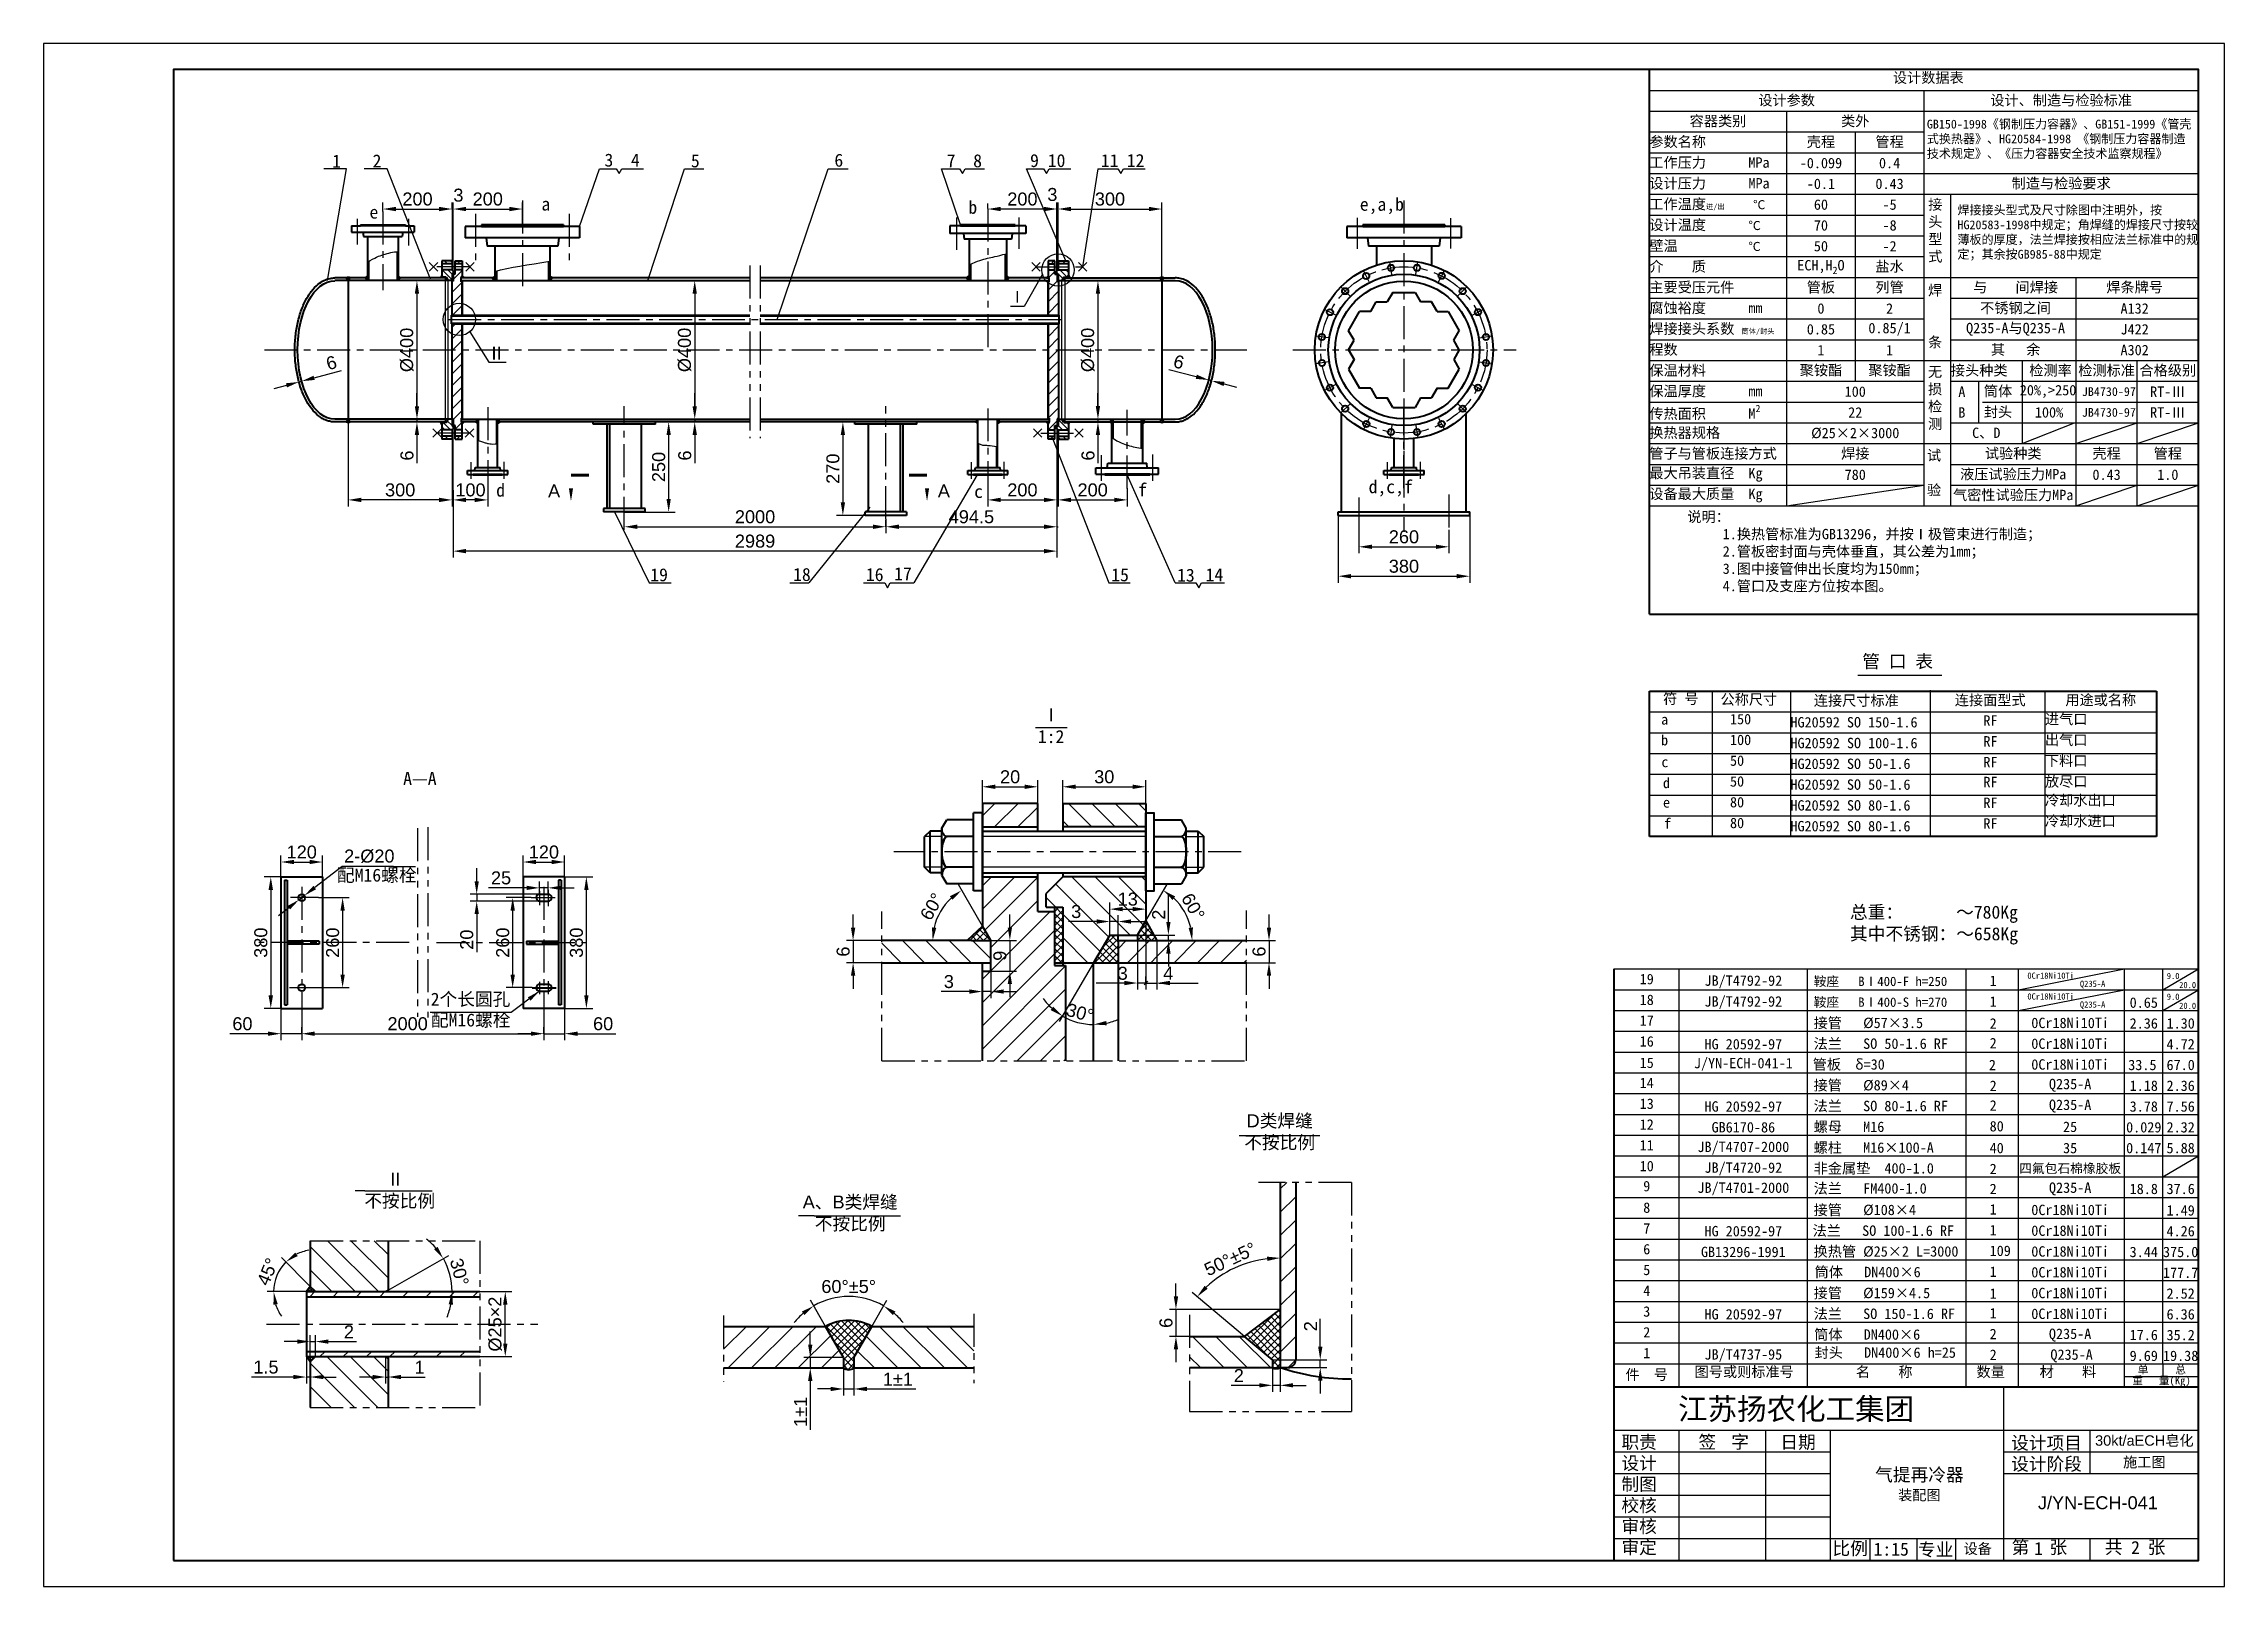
# Model space of a CAD drawing. Header units: millimetres. Extents: x 0 to 420, y 0 to 297.
import ezdxf

# ---------------------------------------------------------------- set-up
doc = ezdxf.new("R2010")
doc.units = ezdxf.units.MM
doc.header["$LTSCALE"] = 0.2
doc.linetypes.add('CENTER', pattern=[50.8, 31.75, -6.35, 6.35, -6.35])
doc.linetypes.add('PHANTOM', pattern=[63.5, 31.75, -6.35, 6.35, -6.35, 6.35, -6.35])
for name, color, linetype in [('bz', 5, 'Continuous'), ('cen', 1, 'CENTER'), ('contx', 5, 'Continuous'), ('sd', 5, 'PHANTOM')]:
    doc.layers.add(name, color=color, linetype=linetype)
doc.layers.add('contc', color=5, linetype='Continuous', lineweight=40)
doc.styles.get("Standard").update_dxf_attribs({"font": 'swiss.ttf'})
doc.dimstyles.new('ISO-25', dxfattribs={"dimtxt": 2.5, "dimasz": 2.5, "dimexe": 1.25, "dimexo": 0.625, "dimtad": 1, "dimdsep": 46, "dimtxsty": 'Standard', "dimcen": 2.5, "dimadec": 0, "dimazin": 0, "dimtfac": 1, "dimtmove": 0, "dimatfit": 3, "dimfxl": 0, "dimarcsym": 0})
pattern_1 = [(135, (6.9016, -3e-14), (-0.561266, -0.561266), [])]
pattern_2 = [(45, (6.90158, -3e-14), (-0.2245064, 0.2245064), []), (135, (6.90158, -3e-14), (-0.2245064, -0.2245064), [])]
pattern_3 = [(135, (25.3084, -4.9856), (-2.245064, -2.245064), [])]
pattern_4 = [(45, (25.3084, -4.9856), (-2.245064, 2.245064), [])]

msp = doc.modelspace()

# ---------------------------------------------------------------- texts
at = {"layer": 'bz', "char_height": 2.5}
for s, insert, width, attachment_point in [('{\\fSimSun|b0|i0|c134|p2;1}', (55.568, 275.63), 4.29375, 1), ('{\\fSimSun|b0|i0|c134|p2;2}', (63.356, 275.661), 6.25733, 1), ('{\\fSimSun|b0|i0|c134|p2;3  4}', (108.015, 275.832), 6.99903, 1), ('{\\fSimSun|b0|i0|c134|p2;5}', (124.661, 275.684), 8.79451, 1), ('{\\fSimSun|b0|i0|c134|p2;6}', (152.297, 275.81), 7.78069, 1), ('{\\fSimSun|b0|i0|c134|p2;7  8}', (173.924, 275.704), 13.54478, 1), ('{\\fSimSun|b0|i0|c134|p2;9}', (189.987, 275.738), 0.67505, 1), ('{\\fSimSun|b0|i0|c134|p2;  10}', (189.987, 275.738), 10.61343, 1), ('{\\fSimSun|b0|i0|c134|p2;11}', (203.615, 275.726), 8.60315, 1), ('{\\fSimSun|b0|i0|c134|p2;12}', (208.612, 275.755), 8.49764, 1), ('3', (78.912, 269.08), 2.20341, 1), ('3', (193.302, 269.209), 2.02111, 1), ('{\\fSimSun|b0|i0|c134|p2;e}', (62.758, 265.821), 5.81062, 1), ('{\\fSimSun|b0|i0|c134|p2;a}', (95.878, 267.366), 7.72225, 1), ('{\\fSimSun|b0|i0|c134|p2;b}', (178.101, 266.749), 4.35726, 1), ('{\\fSimSun|b0|i0|c134|p2;e,a,b}', (253.486, 267.326), 13.52842, 1), ('{\\fSimSun|b0|i0|c134|p2;\\H0.875x;Ⅰ}', (186.053, 249.35), 3.61594, 1), ('{\\fSimSun|b0|i0|c134|p2;Ⅱ}', (85.539, 238.655), 5.67999, 1), ('{\\fSimSun|b0|i0|c134|p2;d}', (87.162, 212.296), 4.03244, 1), ('A', (97.15, 212.153), 4.51842, 1), ('{\\fSimSun|b0|i0|c134|p2;c}', (179.215, 212.037), 4.1933, 1), ('{\\fSimSun|b0|i0|c134|p2;d,c,f}', (255.181, 212.952), 6.97921, 1), ('{\\fSimSun|b0|i0|c134|p2;19}', (116.837, 195.995), 4.24612, 1), ('{\\fSimSun|b0|i0|c134|p2;18}', (144.346, 196.059), 7.49986, 1), ('{\\fSimSun|b0|i0|c134|p2;16}', (158.367, 196.039), 16.68343, 1), ('{\\fSimSun|b0|i0|c134|p2;17}', (163.801, 196.202), 12.29812, 1), ('{\\fSimSun|b0|i0|c134|p2;15}', (205.619, 195.988), 6.20463, 1), ('{\\fSimSun|b0|i0|c134|p2;13}', (218.291, 195.916), 8.3861, 1), ('{\\fSimSun|b0|i0|c134|p2;14}', (223.781, 195.996), 7.58586, 1), ('{\\fSimSun|b0|i0|c134|p2;Ⅰ\\P1:2}', (194.034, 169.015), 35.86422, 2), ('{\\fSimSun|b0|i0|c134|p2;A—A}', (69.242, 156.802), 28.18184, 1), ('{\\fSimSun|b0|i0|c134|p2;配M16螺栓}', (56.496, 138.176), 15.69049, 1), ('{\\fSimSun|b0|i0|c134|p2;2个长圆孔}', (74.547, 114.298), 18.32367, 1), ('{\\fSimSun|b0|i0|c134|p2;配M16螺栓}', (74.584, 110.287), 15.69049, 1), ('D{\\fSimSun|b0|i0|c134|p2;类焊缝}\\P{\\fSimSun|b0|i0|c134|p2;不按比例}', (238.062, 90.882), 16.63835, 2), ('{\\fSimSun|b0|i0|c134|p2; Ⅱ  \\P  不按比例\\L \\H0.875x; }', (66.887, 79.623), 24.64806, 2), ('A{\\fSimSun|b0|i0|c134|p2;、}B{\\fSimSun|b0|i0|c134|p2;类焊缝\\P不按比例}', (155.346, 75.247), 37.11536, 2)]:
    msp.add_mtext(s, dxfattribs=dict(at, insert=insert, width=width, attachment_point=attachment_point))
at = {"layer": 'bz', "extrusion": (0, 0, -1), "insert": (174.553, 212.153), "char_height": 2.5, "width": 4.51842, "attachment_point": 1, "text_direction": (-1, 0, 0)}
msp.add_mtext('A', dxfattribs=at)
at = {"layer": 'bz', "insert": (214.753, 129.307), "char_height": 2.5, "attachment_point": 5, "rotation": 90}
msp.add_mtext('2', dxfattribs=at)
at = {"layer": 'bz', "char_height": 2.5, "attachment_point": 5}
for s, insert in [('3', (207.826, 118.013)), ('4', (216.6, 118.026)), ('2000', (70.108, 108.305))]:
    msp.add_mtext(s, dxfattribs=dict(at, insert=insert))
at = {"layer": 'contc'}
msp.add_text('签   字', height=2.5, dxfattribs=at).set_placement((318.699, 26.553))
at = {"layer": 'contx'}
for s, height, p in [('江苏扬农化工集团', 4.1667, (314.783, 32.082)), ('职责', 2.5, (303.876, 26.521)), ('设计', 2.5, (303.876, 22.466)), ('日期', 2.5, (334.484, 26.521)), ('设计项目', 2.5, (378.918, 26.376)), ('设计阶段', 2.5, (378.918, 22.321)), ('制图', 2.5, (303.876, 18.41)), ('校核', 2.5, (303.876, 14.355)), ('审核', 2.5, (303.876, 10.299)), ('审定', 2.5, (303.876, 6.244)), ('比例', 2.5, (344.518, 6.06)), ('专业', 2.5, (360.991, 5.837)), ('第    张', 2.5, (379.023, 6.282)), ('共     张', 2.5, (396.961, 6.282))]:
    msp.add_text(s, height=height, dxfattribs=at).set_placement(p)
for s, insert, char_height, width, attachment_point in [('{\\fSimSun|b0|i0|c134|p2;设计数据表}', (362.979, 290.344), 2, 57.92916, 5), ('{\\fSimSun|b0|i0|c134|p2;设计参数}', (335.69, 286), 2, 52.8735, 5), ('{\\fSimSun|b0|i0|c134|p2;设计、制造与检验标准}', (388.563, 286), 2, 52.8735, 5), ('{\\fSimSun|b0|i0|c134|p2;容器类别}', (322.471, 282), 2, 26.43675, 5), ('{\\fSimSun|b0|i0|c134|p2;类外}', (348.908, 282), 2, 26.43675, 5), ('{\\fSimSun|b0|i0|c134|p2;GB150-1998《钢制压力容器》、GB151-1999《管壳式换热器》、HG20584-1998 《钢制压力容器制造技术规定》、《压力容器安全技术监察规程》}', (362.695, 282.355), 1.7, 51.77961, 1), ('{\\fSimSun|b0|i0|c134|p2;参数名称}', (309.253, 278), 2, 26.43675, 4), ('{\\fSimSun|b0|i0|c134|p2;壳程}', (342.299, 278), 2, 13.21838, 5), ('{\\fSimSun|b0|i0|c134|p2;管程}', (355.517, 278), 2, 13.21838, 5), ('{\\fSimSun|b0|i0|c134|p2;工作压力      MPa}', (309.253, 274), 2, 26.43675, 4), ('{\\fSimSun|b0|i0|c134|p2;-0.099}', (342.299, 274), 2, 13.21838, 5), ('{\\fSimSun|b0|i0|c134|p2;0.4}', (355.517, 274), 2, 13.21838, 5), ('{\\fSimSun|b0|i0|c134|p2;设计压力\u3000    MPa}', (309.253, 270), 2, 26.43675, 4), ('{\\fSimSun|b0|i0|c134|p2;-0.1}', (342.299, 270), 2, 13.21838, 5), ('{\\fSimSun|b0|i0|c134|p2;0.43}', (355.517, 270), 2, 13.21838, 5), ('{\\fSimSun|b0|i0|c134|p2;制造与检验要求}', (388.563, 270), 2, 52.8735, 5), ('{\\fSimSun|b0|i0|c134|p2;工作温度\\H0.5x;进/出       \\H1.75x;℃}', (309.253, 266), 2, 26.43675, 4), ('{\\fSimSun|b0|i0|c134|p2;60}', (342.299, 266), 2, 13.21838, 5), ('{\\fSimSun|b0|i0|c134|p2;-5}', (355.517, 266), 2, 13.21838, 5), ('{\\fSimSun|b0|i0|c134|p2;接\\P头\\P型\\P式}', (362.964, 267.048), 2, 5.56574, 1), ('{\\fSimSun|b0|i0|c134|p2;焊接接头型式及尺寸除图中注明外，按HG20583-1998中规定；角焊缝的焊接尺寸按较薄板的厚度，法兰焊接按相应法兰标准中的规定；其余按GB985-88中规定}', (368.591, 265.806), 1.7, 47.75615, 1), ('{\\fSimSun|b0|i0|c134|p2;设计温度      \\H0.875x;℃}', (309.253, 262), 2, 26.43675, 4), ('{\\fSimSun|b0|i0|c134|p2;70}', (342.299, 262), 2, 13.21838, 5), ('{\\fSimSun|b0|i0|c134|p2;-8}', (355.517, 262), 2, 13.21838, 5), ('{\\fSimSun|b0|i0|c134|p2;壁温          \\H0.875x;℃}', (309.253, 258), 2, 26.43675, 4), ('{\\fSimSun|b0|i0|c134|p2;50}', (342.299, 258), 2, 13.21838, 5), ('{\\fSimSun|b0|i0|c134|p2;-2}', (355.517, 258), 2, 13.21838, 5), ('{\\fSimSun|b0|i0|c134|p2;介    质}', (309.253, 254), 2, 26.43675, 4), ('\\A1;{\\fSimSun|b0|i0|c134|p2;ECH,H\\H0.7x;\\S^ 2;\\H1.429x;O}', (342.299, 254), 2, 13.21838, 5), ('{\\fSimSun|b0|i0|c134|p2;盐水}', (355.517, 254), 2, 13.21838, 5), ('{\\fSimSun|b0|i0|c134|p2;主要受压元件}', (309.253, 250), 2, 26.43675, 4), ('{\\fSimSun|b0|i0|c134|p2;管板}', (342.299, 250), 2, 13.21838, 5), ('{\\fSimSun|b0|i0|c134|p2;列管}', (355.517, 250), 2, 13.21838, 5), ('{\\fSimSun|b0|i0|c134|p2;焊\\P\\P\\P条}', (362.933, 250.532), 2, 5.11735, 1), ('{\\fSimSun|b0|i0|c134|p2;与    间焊接}', (379.784, 250), 2, 26.68254, 5), ('{\\fSimSun|b0|i0|c134|p2;焊条牌号}', (402.718, 250), 2, 21.07361, 5), ('{\\fSimSun|b0|i0|c134|p2;腐蚀裕度      mm}', (309.253, 246), 2, 26.43675, 4), ('{\\fSimSun|b0|i0|c134|p2;0}', (342.299, 246), 2, 13.21838, 5), ('{\\fSimSun|b0|i0|c134|p2;2}', (355.517, 246), 2, 13.21838, 5), ('{\\fSimSun|b0|i0|c134|p2;不锈钢之间}', (379.784, 246), 2, 26.68254, 5), ('{\\fSimSun|b0|i0|c134|p2;A132}', (402.718, 246), 2, 21.07361, 5), ('{\\fSimSun|b0|i0|c134|p2;程数}', (309.253, 238), 2, 26.43675, 4), ('{\\fSimSun|b0|i0|c134|p2;焊接接头系数 \\H0.5x;筒体/封头}', (309.253, 242), 2, 26.43675, 4), ('{\\fSimSun|b0|i0|c134|p2;0.85}', (342.299, 242), 2, 13.21838, 5), ('{\\fSimSun|b0|i0|c134|p2;0.85/1}', (355.517, 242), 2, 13.21838, 5), ('{\\fSimSun|b0|i0|c134|p2;Q235-A与Q235-A}', (379.784, 242), 2, 26.68254, 5), ('{\\fSimSun|b0|i0|c134|p2;其   余}', (379.784, 238), 2, 26.68254, 5), ('{\\fSimSun|b0|i0|c134|p2;J422}', (402.718, 242), 2, 21.07361, 5), ('{\\fSimSun|b0|i0|c134|p2;保温材料}', (309.253, 234), 2, 26.43675, 4), ('{\\fSimSun|b0|i0|c134|p2;聚铵酯}', (342.299, 234), 2, 13.21838, 5), ('{\\fSimSun|b0|i0|c134|p2;1}', (342.299, 238), 2, 13.21838, 5), ('{\\fSimSun|b0|i0|c134|p2;聚铵酯}', (355.517, 234), 2, 13.21838, 5), ('{\\fSimSun|b0|i0|c134|p2;1}', (355.517, 238), 2, 13.21838, 5), ('{\\fSimSun|b0|i0|c134|p2;接头种类}', (372.783, 234), 2, 15.76084, 5), ('{\\fSimSun|b0|i0|c134|p2;检测率}', (386.509, 234), 2, 10.9217, 5), ('{\\fSimSun|b0|i0|c134|p2;检测标准}', (397.313, 234), 2, 11.79149, 5), ('{\\fSimSun|b0|i0|c134|p2;A302}', (402.718, 238), 2, 21.07361, 5), ('{\\fSimSun|b0|i0|c134|p2;合格级别}', (409.104, 234), 2, 11.79149, 5), ('{\\fSimSun|b0|i0|c134|p2;保温厚度      mm}', (309.253, 230), 2, 26.43675, 4), ('{\\fSimSun|b0|i0|c134|p2;无\\P损\\P检测}', (362.921, 234.827), 2, 5.11735, 1), ('{\\fSimSun|b0|i0|c134|p2;A}', (369.442, 230), 2, 7.88042, 5), ('{\\fSimSun|b0|i0|c134|p2;筒体}', (376.404, 230), 2, 7.88042, 5), ('{\\fSimSun|b0|i0|c134|p2;20%,>250}', (386.043, 230.036), 2, 11.72507, 5), ('{\\fSimSun|b0|i0|c134|p2;RT-\\fSimSun|b1|i0|c134|p2;Ⅲ}', (409.104, 230), 2, 11.79149, 5), ('\\A1;{\\fSimSun|b0|i0|c134|p2;传热面积      M\\H0.7x;\\S2^ ;}', (309.253, 226), 2, 26.43675, 4), ('{\\fSimSun|b0|i0|c134|p2;100}', (348.908, 230), 2, 26.43675, 5), ('{\\fSimSun|b0|i0|c134|p2;22}', (348.908, 226), 2, 26.43675, 5), ('{\\fSimSun|b0|i0|c134|p2;B}', (369.442, 226), 2, 7.88042, 5), ('{\\fSimSun|b0|i0|c134|p2;封头}', (376.404, 226), 2, 7.88042, 5), ('{\\fSimSun|b0|i0|c134|p2;100%}', (386.227, 226), 2, 10.37981, 5), ('{\\fSimSun|b0|i0|c134|p2;JB4730-97}', (397.75, 230), 1.7, 21.07361, 5), ('{\\fSimSun|b0|i0|c134|p2;JB4730-97}', (397.75, 226), 1.7, 21.07361, 5), ('{\\fSimSun|b0|i0|c134|p2;RT-\\fSimSun|b1|i0|c134|p2;Ⅲ}', (409.104, 226), 2, 11.79149, 5), ('{\\fSimSun|b0|i0|c134|p2;换热器规格}', (309.253, 222), 2, 26.43675, 4), ('{\\fSimSun|b0|i0|c134|p2;%%C25\\fSimSun|b1|i0|c134|p2;×2×3000}', (348.908, 222), 2, 26.43675, 5), ('{\\fSimSun|b0|i0|c134|p2;C、D}', (374.141, 222), 2, 13.79337, 5), ('{\\fSimSun|b0|i0|c134|p2;管子与管板连接方式}', (309.253, 218), 2, 26.43675, 4), ('{\\fSimSun|b0|i0|c134|p2;焊接}', (348.908, 218), 2, 26.43675, 5), ('{\\fSimSun|b0|i0|c134|p2;试\\P\\P验}', (362.724, 218.742), 2, 5.11735, 1), ('{\\fSimSun|b0|i0|c134|p2;试验种类}', (379.33, 218), 2, 24.17318, 5), ('{\\fSimSun|b0|i0|c134|p2;壳程}', (397.313, 218), 2, 11.79149, 5), ('{\\fSimSun|b0|i0|c134|p2;管程}', (409.104, 218), 2, 11.79149, 5), ('{\\fSimSun|b0|i0|c134|p2;最大吊装直径  Kg}', (309.253, 214), 2, 26.43675, 4), ('{\\fSimSun|b0|i0|c134|p2;780}', (348.908, 214), 2, 26.43675, 5), ('{\\fSimSun|b0|i0|c134|p2;液压试验压力MPa}', (379.33, 214), 2, 24.17318, 5), ('{\\fSimSun|b0|i0|c134|p2;0.43}', (397.313, 214), 2, 11.79149, 5), ('{\\fSimSun|b0|i0|c134|p2;1.0}', (409.104, 214), 2, 11.79149, 5), ('{\\fSimSun|b0|i0|c134|p2;f}', (210.799, 212.361), 2.5, 5.02103, 1), ('{\\fSimSun|b0|i0|c134|p2;设备最大质量  Kg}', (309.253, 210), 2, 26.43675, 4), ('{\\fSimSun|b0|i0|c134|p2;气密性试验压力MPa}', (379.33, 210), 2, 24.17318, 5), ('{\\fSimSun|b0|i0|c134|p2;\\H0.8x;说明：\\P     1.换热管标准为GB13296，并按Ⅰ极管束进行制造；\\P     2.管板密封面与壳体垂直，其公差为1mm；\\P     3.图中接管伸出长度均为150mm；\\P     4.管口及支座方位按本图。}', (316.576, 206.922), 2.5, 105.74701, 1), ('{\\f@SimSun|b0|i0|c134|p2;100}', (324.782, 163.968), 2, 15.03648, 1), ('{\\fSimSun|b0|i0|c134|p2;HG20592 SO 150-1.6}', (336.418, 166.341), 2, 35.74196, 4), ('{\\fSimSun|b0|i0|c134|p2;RF}', (373.588, 166.681), 2, 32.11938, 4), ('{\\f@SimSun|b0|i0|c134|p2;50}', (324.782, 159.968), 2, 15.03648, 1), ('{\\fSimSun|b0|i0|c134|p2;HG20592 SO 100-1.6}', (336.418, 162.341), 2, 37.46919, 4), ('{\\fSimSun|b0|i0|c134|p54;RF}', (373.588, 162.681), 2, 28.07258, 4), ('{\\fSimSun|b0|i0|c134|p2;RF}', (373.588, 158.681), 2, 28.07258, 4), ('{\\fSimSun|b0|i0|c134|p2;c}', (311.564, 159.707), 2, 9.81734, 1), ('{\\fSimSun|b0|i0|c134|p2;d}', (311.868, 155.672), 2, 9.51361, 1), ('{\\f@SimSun|b0|i0|c134|p2;50}', (324.782, 155.968), 2, 15.03648, 1), ('{\\fSimSun|b0|i0|c134|p2;HG20592 SO 50-1.6}', (336.418, 158.341), 2, 37.46919, 4), ('{\\fSimSun|b0|i0|c134|p2;RF}', (373.588, 155.858), 2, 28.07258, 1), ('{\\fSimSun|b0|i0|c134|p2;e}', (311.879, 151.923), 2, 9.50273, 1), ('{\\f@SimSun|b0|i0|c134|p2;80}', (324.782, 151.968), 2, 15.03648, 1), ('{\\fSimSun|b0|i0|c134|p2;HG20592 SO 50-1.6}', (336.418, 154.341), 2, 37.46919, 4), ('{\\fSimSun|b0|i0|c134|p2;HG20592 SO 80-1.6}', (336.418, 150.341), 2, 37.46919, 4), ('{\\fSimSun|b0|i0|c134|p2;RF}', (373.588, 151.858), 2, 28.07258, 1), ('{\\fSimSun|b0|i0|c134|p54;冷却水出口}', (385.447, 152.341), 2, 21.48944, 1), ('{\\fSimSun|b0|i0|c134|p2;f}', (312.073, 147.861), 2, 9.30806, 1), ('{\\f@SimSun|b0|i0|c134|p2;80}', (324.782, 147.968), 2, 15.03648, 1), ('{\\fSimSun|b0|i0|c134|p2;HG20592 SO 80-1.6}', (336.418, 146.341), 2, 37.46919, 4), ('{\\fSimSun|b0|i0|c134|p2;RF}', (373.588, 147.858), 2, 28.07258, 1), ('{\\fSimSun|b0|i0|c134|p54;冷却水进口 }', (385.447, 148.341), 2, 21.48944, 1), ('{\\fSimSun|b0|i0|c134|p2;总重：      ～780Kg\\P其中不锈钢：～658Kg}', (347.894, 131.047), 2.5, 77.7276, 1), ('{\\fSimSun|b0|i0|c134|p2;JB/T4792-92}', (327.356, 116.371), 2, 24.71131, 5), ('{\\fSimSun|b0|i0|c134|p2;鞍座   BⅠ400-F h=250}', (340.894, 116.371), 1.8, 29.39952, 4), ('{\\fSimSun|b0|i0|c134|p2;9.0}', (408.905, 118.117), 1.2, 3.42284, 1), ('{\\fSimSun|b0|i0|c134|p2;JB/T4792-92}', (327.356, 112.371), 2, 24.71131, 5), ('{\\fSimSun|b0|i0|c134|p2;鞍座   BⅠ400-S h=270}', (340.894, 112.371), 1.8, 29.39952, 4), ('{\\fSimSun|b0|i0|c134|p2;Q235-A}', (392.173, 116.615), 1.2, 8.58361, 1), ('{\\fSimSun|b0|i0|c134|p2;9.0}', (408.905, 114.117), 1.2, 3.42284, 1), ('{\\fSimSun|b0|i0|c134|p2;20.0}', (411.291, 116.373), 1.2, 3.42299, 1), ('{\\fSimSun|b0|i0|c134|p2;接管   %%C57×3.5}', (340.894, 108.371), 2, 29.39952, 4), ('{\\fSimSun|b0|i0|c134|p2;2}', (374.791, 108.371), 2, 10.06661, 4), ('{\\fSimSun|b0|i0|c134|p2;Q235-A}', (392.173, 112.615), 1.2, 8.58361, 1), ('{\\fSimSun|b0|i0|c134|p2;2.36}', (404.475, 108.371), 2, 7.37151, 5), ('{\\fSimSun|b0|i0|c134|p2;0.65}', (404.475, 112.371), 2, 7.37151, 5), ('{\\fSimSun|b0|i0|c134|p2;1.30}', (411.58, 108.371), 2, 6.8394, 5), ('{\\fSimSun|b0|i0|c134|p2;20.0}', (411.291, 112.373), 1.2, 3.42299, 1), ('{\\fSimSun|b0|i0|c134|p2;HG 20592-97}', (327.356, 104.371), 2, 24.71131, 5), ('{\\fSimSun|b0|i0|c134|p2;法兰   SO 50-1.6 RF}', (340.894, 104.371), 2, 29.39952, 4), ('{\\fSimSun|b0|i0|c134|p2;4.72}', (411.58, 104.371), 2, 6.8394, 5), ('{\\fSimSun|b0|i0|c134|p2;15}', (308.75, 100.791), 2, 12.5, 5), ('{\\fSimSun|b0|i0|c134|p2;J/YN-ECH-041-1}', (327.356, 100.497), 2, 24.71131, 5), ('{\\fSimSun|b0|i0|c134|p2;管板  δ=30}', (340.721, 100.371), 2, 30.5823, 4), ('{\\fSimSun|b0|i0|c134|p2;2}', (375.327, 100.371), 2, 10.06661, 5), ('{\\fSimSun|b0|i0|c134|p2;33.5}', (404.209, 100.371), 2, 6.8394, 5), ('{\\fSimSun|b0|i0|c134|p2;67.0}', (411.58, 100.371), 2, 6.8394, 5), ('{\\fSimSun|b0|i0|c134|p2;接管   %%C89×4 }', (340.894, 96.371), 2, 29.39952, 4), ('{\\fSimSun|b0|i0|c134|p2;2}', (374.791, 96.371), 2, 10.06661, 4), ('{\\fSimSun|b0|i0|c134|p2;1.18}', (404.475, 96.371), 2, 7.37151, 5), ('{\\fSimSun|b0|i0|c134|p2;2.36}', (411.58, 96.371), 2, 6.8394, 5), ('{\\fSimSun|b0|i0|c134|p2;HG 20592-97}', (327.356, 92.371), 2, 24.71131, 5), ('{\\fSimSun|b0|i0|c134|p2;法兰   SO 80-1.6 RF}', (340.894, 92.371), 2, 29.39952, 4), ('{\\fSimSun|b0|i0|c134|p2;3.78}', (404.475, 92.371), 2, 7.37151, 5), ('{\\fSimSun|b0|i0|c134|p2;7.56}', (411.58, 92.371), 2, 6.8394, 5), ('{\\fSimSun|b0|i0|c134|p2;GB6170-86}', (327.356, 88.371), 2, 24.71131, 5), ('{\\fSimSun|b0|i0|c134|p2;螺母   M16}', (340.894, 88.371), 2, 29.39952, 4), ('{\\fSimSun|b0|i0|c134|p2;0.029}', (404.475, 88.371), 2, 7.37151, 5), ('{\\fSimSun|b0|i0|c134|p2;2.32}', (411.58, 88.371), 2, 6.8394, 5), ('{\\fSimSun|b0|i0|c134|p2;JB/T4707-2000}', (327.356, 84.371), 2, 24.71131, 5), ('{\\fSimSun|b0|i0|c134|p2;螺柱   M16×100-A}', (340.894, 84.371), 2, 29.39952, 4), ('{\\fSimSun|b0|i0|c134|p2;40}', (374.791, 84.371), 2, 10.06661, 4), ('{\\fSimSun|b0|i0|c134|p2;0.147}', (404.475, 84.371), 2, 7.37151, 5), ('{\\fSimSun|b0|i0|c134|p2;5.88}', (411.58, 84.371), 2, 6.8394, 5), ('{\\fSimSun|b0|i0|c134|p2;JB/T4720-92}', (327.356, 80.371), 2, 24.71131, 5), ('{\\fSimSun|b0|i0|c134|p2;非金属垫  400-1.0}', (340.894, 80.371), 2, 29.39952, 4), ('{\\fSimSun|b0|i0|c134|p2;2}', (374.791, 80.371), 2, 10.06661, 4), ('{\\fSimSun|b0|i0|c134|p2;JB/T4701-2000}', (327.356, 76.509), 2, 24.71131, 5), ('{\\fSimSun|b0|i0|c134|p2;法兰   FM400-1.0}', (340.894, 76.509), 2, 30.04303, 4), ('{\\fSimSun|b0|i0|c134|p2;2}', (374.791, 76.509), 2, 10.06661, 4), ('{\\fSimSun|b0|i0|c134|p2;18.8}', (404.475, 76.509), 2, 7.37151, 5), ('{\\fSimSun|b0|i0|c134|p2;37.6}', (411.58, 76.509), 2, 6.8394, 5), ('{\\fSimSun|b0|i0|c134|p2;接管   %%C108×4}', (340.894, 72.371), 2, 29.39952, 4), ('{\\fSimSun|b0|i0|c134|p2;1.49}', (411.58, 72.371), 2, 6.8394, 5), ('{\\fSimSun|b0|i0|c134|p2;HG 20592-97}', (327.356, 68.371), 2, 24.71131, 5), ('{\\fSimSun|b0|i0|c134|p2;法兰   SO 100-1.6 RF}', (340.702, 68.371), 2, 30.5823, 4), ('{\\fSimSun|b0|i0|c134|p2;4.26}', (411.58, 68.371), 2, 6.8394, 5), ('{\\fSimSun|b0|i0|c134|p2;GB13296-1991}', (327.356, 64.371), 2, 24.71131, 5), ('{\\fSimSun|b0|i0|c134|p2;换热管 %%C25×2 L=3000}', (340.894, 64.371), 2, 29.39952, 4), ('{\\fSimSun|b0|i0|c134|p2;3.44}', (404.475, 64.371), 2, 7.37151, 5), ('{\\fSimSun|b0|i0|c134|p2;375.0}', (411.58, 64.371), 2, 6.8394, 5), ('{\\fSimSun|b0|i0|c134|p2;177.7}', (411.58, 60.371), 2, 6.8394, 5), ('{\\fSimSun|b0|i0|c134|p2;接管   %%C159×4.5 }', (340.894, 56.371), 2, 29.39952, 4), ('{\\fSimSun|b0|i0|c134|p2;1}', (374.791, 56.371), 2, 10.06661, 4), ('{\\fSimSun|b0|i0|c134|p2;2.52}', (411.58, 56.371), 2, 6.8394, 5), ('{\\fSimSun|b0|i0|c134|p2;HG 20592-97}', (327.356, 52.371), 2, 24.71131, 5), ('{\\fSimSun|b0|i0|c134|p2;法兰   SO 150-1.6 RF}', (340.894, 52.371), 2, 29.39952, 4), ('{\\fSimSun|b0|i0|c134|p2;6.36}', (411.58, 52.371), 2, 6.8394, 5), ('{\\fSimSun|b0|i0|c134|p2;封头   DN400×6 h=25}', (341.071, 46.01), 2, 38.72253, 1), ('{\\fSimSun|b0|i0|c134|p2;17.6}', (404.475, 48.397), 2, 7.37151, 5), ('{\\fSimSun|b0|i0|c134|p2;35.2}', (411.58, 48.371), 2, 6.8394, 5), ('{\\fSimSun|b0|i0|c134|p2;JB/T4737-95}', (327.356, 44.418), 2, 24.71131, 5), ('{\\fSimSun|b0|i0|c134|p2;Q235-A}', (390.575, 44.371), 2, 20.42887, 5), ('{\\fSimSun|b0|i0|c134|p2;9.69}', (404.475, 44.371), 2, 7.37151, 5), ('{\\fSimSun|b0|i0|c134|p2;19.38}', (411.58, 44.371), 2, 6.8394, 5), ('{\\fSimSun|b0|i0|c134|p2;总}', (411.58, 41.626), 1.5, 6.8394, 5), ('30kt/aECH{\\fSimSun|b0|i0|c134|p2;皂化}', (404.583, 27.972), 2, 20.83333, 5), ('{\\fSimSun|b0|i0|c134|p2;施工图}', (404.583, 23.805), 2, 20.83333, 5), ('{\\fSimSun|b0|i0|c134|p2;气提再冷器\\P\\H0.8x;装配图}', (361.256, 22.747), 2.5, 26.0502, 2), ('J/YN-ECH-041', (395.638, 16.085), 2.5, 27, 5), ('{\\fSimSun|b0|i0|c134|p2;设备}', (372.5, 7.139), 2, 10, 5), ('{\\fSimSun|b0|i0|c134|p2;1}', (383.356, 8.531), 2.5, 3.89951, 1), ('{\\fSimSun|b0|i0|c134|p2;2}', (402.034, 8.738), 2.5, 3.45567, 1), ('{\\fSimSun|b0|i0|c134|p2;1:15}', (355.833, 7.139), 2.5, 10, 5)]:
    msp.add_mtext(s, dxfattribs=dict(at, insert=insert, char_height=char_height, width=width, attachment_point=attachment_point))
at = {"layer": 'contx', "lineweight": -3}
for s, insert, char_height, width, attachment_point in [('{\\fSimSun|b0|i0|c134|p2;管 口 表}', (350.258, 179.334), 2.5, 26.77162, 1), ('{\\fSimSun|b0|i0|c134|p2;符 号}', (315.317, 171.898), 2, 12.12832, 2), ('{\\fSimSun|b0|i0|c134|p2;公称尺寸}', (322.965, 171.745), 2, 34.65664, 1), ('{\\fSimSun|b0|i0|c134|p2;连接尺寸标准}', (349.11, 171.541), 2, 25.70685, 2), ('{\\fSimSun|b0|i0|c134|p2;连接面型式}', (374.904, 171.624), 2, 24.49653, 2), ('{\\fSimSun|b0|i0|c134|p2;进气口}', (385.447, 167.954), 2, 21.48944, 1), ('{\\fSimSun|b0|i0|c134|p2;用途或名称}', (396.191, 171.659), 2, 21.48944, 2), ('{\\f@SimSun|b0|i0|c134|p2;a}', (311.518, 167.901), 2, 20.95556, 1), ('{\\fSimSun|b0|i0|c134|p2;b}', (311.518, 163.901), 2, 12.12832, 1), ('{\\f@SimSun|b0|i0|c134|p2;150}', (324.782, 167.968), 2, 18.61983, 1), ('{\\fSimSun|b0|i0|c134|p34;出气口\\fSimSun|b0|i0|c134|p2;\\H1x;^I}', (385.447, 163.954), 2, 21.48944, 1), ('{\\fSimSun|b0|i0|c134|p2;下料口}', (385.447, 159.954), 2, 21.48944, 1), ('{\\fSimSun|b0|i0|c134|p2;放尽口}', (385.447, 155.954), 2, 21.48944, 1), ('{\\fSimSun|b0|i0|c134|p2;19}', (308.75, 117.92), 2, 12.5, 2), ('{\\fSimSun|b0|i0|c134|p2;0Cr18Ni10Ti}', (386.54, 117.563), 1.2, 19.49152, 5), ('{\\fSimSun|b0|i0|c134|p2;18}', (308.75, 113.92), 2, 12.5, 2), ('{\\fSimSun|b0|i0|c134|p2;1}', (374.791, 117.589), 2, 7.20639, 1), ('{\\fSimSun|b0|i0|c134|p2;1}', (374.791, 113.589), 2, 7.20639, 1), ('{\\fSimSun|b0|i0|c134|p2;0Cr18Ni10Ti}', (386.54, 113.563), 1.2, 19.49152, 5), ('{\\fSimSun|b0|i0|c134|p2;17}', (308.75, 109.92), 2, 12.5, 2), ('{\\fSimSun|b0|i0|c134|p2;0Cr18Ni10Ti}', (390.294, 108.462), 2, 19.49152, 5), ('{\\fSimSun|b0|i0|c134|p2;16}', (308.75, 105.92), 2, 12.5, 2), ('{\\fSimSun|b0|i0|c134|p2;2}', (374.791, 105.589), 2, 7.20639, 1), ('{\\fSimSun|b0|i0|c134|p2;0Cr18Ni10Ti}', (390.294, 104.462), 2, 19.49152, 5), ('{\\fSimSun|b0|i0|c134|p2;0Cr18Ni10Ti}', (390.294, 100.462), 2, 19.49152, 5), ('{\\fSimSun|b0|i0|c134|p2;14}', (308.75, 97.92), 2, 12.5, 2), ('{\\fSimSun|b0|i0|c134|p2;Q235-A}', (390.294, 96.462), 2, 19.49152, 5), ('{\\fSimSun|b0|i0|c134|p2;13}', (308.75, 93.92), 2, 12.5, 2), ('{\\fSimSun|b0|i0|c134|p2;2}', (374.791, 93.589), 2, 7.20639, 1), ('{\\fSimSun|b0|i0|c134|p2;Q235-A}', (390.294, 92.462), 2, 19.49152, 5), ('{\\fSimSun|b0|i0|c134|p2;12}', (308.75, 89.92), 2, 12.5, 2), ('{\\fSimSun|b0|i0|c134|p2;80}', (374.791, 89.589), 2, 10.06661, 1), ('{\\fSimSun|b0|i0|c134|p2;25}', (390.283, 88.462), 2, 19.49152, 5), ('{\\fSimSun|b0|i0|c134|p2;11}', (308.75, 85.92), 2, 12.5, 2), ('{\\fSimSun|b0|i0|c134|p2;35}', (390.289, 84.371), 2, 20.42887, 5), ('{\\fSimSun|b0|i0|c134|p2;10}', (308.75, 81.92), 2, 12.5, 2), ('{\\fSimSun|b0|i0|c134|p2;四氟包石棉橡胶板}', (390.291, 80.371), 1.8, 20.42887, 5), ('{\\fSimSun|b0|i0|c134|p2;9}', (308.75, 78.058), 2, 12.5, 2), ('{\\fSimSun|b0|i0|c134|p2;Q235-A}', (390.298, 76.509), 2, 20.42887, 5), ('{\\fSimSun|b0|i0|c134|p2;8}', (308.75, 73.92), 2, 12.5, 2), ('{\\fSimSun|b0|i0|c134|p2;1}', (374.791, 73.589), 2, 10.06661, 1), ('{\\fSimSun|b0|i0|c134|p2;0Cr18Ni10Ti}', (390.294, 72.462), 2, 19.49152, 5), ('{\\fSimSun|b0|i0|c134|p2;7}', (308.75, 69.92), 2, 12.5, 2), ('{\\fSimSun|b0|i0|c134|p2;1}', (374.791, 69.589), 2, 10.06661, 1), ('{\\fSimSun|b0|i0|c134|p2;0Cr18Ni10Ti}', (390.294, 68.462), 2, 19.49152, 5), ('{\\fSimSun|b0|i0|c134|p2;6}', (308.75, 65.92), 2, 12.5, 2), ('{\\fSimSun|b0|i0|c134|p2;109}', (374.791, 64.589), 2, 10.06661, 4), ('{\\fSimSun|b0|i0|c134|p2;0Cr18Ni10Ti}', (390.294, 64.462), 2, 19.49152, 5), ('{\\fSimSun|b0|i0|c134|p2;5}', (308.75, 61.92), 2, 12.5, 2), ('{\\fSimSun|b0|i0|c134|p2;筒体   DN400×6}', (341.092, 60.408), 2, 29.39952, 4), ('{\\fSimSun|b0|i0|c134|p2;1}', (374.791, 61.589), 2, 10.06661, 1), ('{\\fSimSun|b0|i0|c134|p2;0Cr18Ni10Ti}', (390.294, 60.462), 2, 19.49152, 5), ('{\\fSimSun|b0|i0|c134|p2;4}', (308.75, 57.92), 2, 12.5, 2), ('{\\fSimSun|b0|i0|c134|p2;0Cr18Ni10Ti}', (390.294, 56.462), 2, 19.49152, 5), ('{\\fSimSun|b0|i0|c134|p2;3}', (308.75, 53.92), 2, 12.5, 2), ('{\\fSimSun|b0|i0|c134|p2;1}', (374.791, 53.589), 2, 7.20639, 1), ('{\\fSimSun|b0|i0|c134|p2;0Cr18Ni10Ti}', (390.294, 52.462), 2, 19.49152, 5), ('{\\fSimSun|b0|i0|c134|p2;2}', (308.75, 49.92), 2, 12.5, 2), ('{\\fSimSun|b0|i0|c134|p2;筒体   DN400×6}', (340.993, 48.38), 2, 28.36386, 4), ('{\\fSimSun|b0|i0|c134|p2;2}', (374.791, 49.589), 2, 7.20639, 1), ('{\\fSimSun|b0|i0|c134|p2;Q235-A}', (390.286, 48.371), 2, 20.42887, 5), ('{\\fSimSun|b0|i0|c134|p2;件  号}', (308.75, 40.662), 2, 12.5, 5), ('{\\fSimSun|b0|i0|c134|p2;1}', (308.75, 45.92), 2, 12.5, 2), ('{\\fSimSun|b0|i0|c134|p2;图号或则标准号}', (327.517, 42.306), 2, 29.16667, 2), ('{\\fSimSun|b0|i0|c134|p2;名    称}', (354.481, 42.301), 2, 26.12694, 2), ('{\\fSimSun|b0|i0|c134|p2;数量}', (374.99, 42.301), 2, 7.69988, 2), ('{\\fSimSun|b0|i0|c134|p2;2}', (374.791, 45.589), 2, 7.20639, 1), ('{\\fSimSun|b0|i0|c134|p2;材    料}', (389.862, 42.301), 2, 21.85468, 2), ('{\\fSimSun|b0|i0|c134|p2;单}', (404.342, 41.623), 1.5, 7.10546, 5), ('{\\fSimSun|b0|i0|c134|p2;重   量(Kg)}', (407.895, 40.38), 1.5, 14.21091, 2)]:
    msp.add_mtext(s, dxfattribs=dict(at, insert=insert, char_height=char_height, width=width, attachment_point=attachment_point))

# ---------------------------------------------------------------- blocks, each defined once
blk = doc.blocks.new('*D2')
at = {"layer": 'bz', "color": 0, "lineweight": -2}
for p, q in [((195.17, 223.47), (195.17, 207.91)), ((181.84, 212.06), (181.84, 207.91)), ((184.34, 209.16), (192.67, 209.16))]:
    blk.add_line(p, q, dxfattribs=at)
at = {"layer": 'bz', "color": 0}
for points in [[(184.34, 209.58), (184.34, 208.74), (181.84, 209.16)], [(192.67, 209.58), (192.67, 208.74), (195.17, 209.16)]]:
    blk.add_solid(points, dxfattribs=at)
at = {"layer": 'Defpoints', "color": 0}
for p in [(195.17, 223.47), (181.84, 212.06), (195.17, 209.16)]:
    blk.add_point(p, dxfattribs=at)
at = {"layer": 'bz', "color": 0, "insert": (188.51, 211.07), "char_height": 2.5, "attachment_point": 5}
blk.add_mtext('200', dxfattribs=at)
blk = doc.blocks.new('*D3')
at = {"layer": 'bz', "color": 0, "lineweight": -2}
for p, q in [((195.17, 207.91), (195.17, 202.74)), ((162.21, 205.47), (162.21, 202.74)), ((164.71, 203.99), (192.67, 203.99))]:
    blk.add_line(p, q, dxfattribs=at)
at = {"layer": 'bz', "color": 0}
for points in [[(164.71, 204.41), (164.71, 203.57), (162.21, 203.99)], [(192.67, 204.41), (192.67, 203.57), (195.17, 203.99)]]:
    blk.add_solid(points, dxfattribs=at)
at = {"layer": 'Defpoints', "color": 0}
for p in [(195.17, 207.91), (162.21, 205.47), (195.17, 203.99)]:
    blk.add_point(p, dxfattribs=at)
at = {"layer": 'bz', "color": 0, "insert": (178.69, 205.9), "char_height": 2.5, "attachment_point": 5}
blk.add_mtext('494.5', dxfattribs=at)
blk = doc.blocks.new('*D4')
at = {"layer": 'bz', "color": 0, "lineweight": -2}
for p, q in [((111.84, 203.4), (111.84, 205.24)), ((114.34, 203.99), (159.71, 203.99)), ((162.21, 203.99), (162.21, 205.24))]:
    blk.add_line(p, q, dxfattribs=at)
at = {"layer": 'bz', "color": 0}
for points in [[(114.34, 204.41), (114.34, 203.57), (111.84, 203.99)], [(159.71, 204.41), (159.71, 203.57), (162.21, 203.99)]]:
    blk.add_solid(points, dxfattribs=at)
at = {"layer": 'Defpoints', "color": 0}
for p in [(111.84, 203.4), (162.21, 203.99), (162.21, 203.99)]:
    blk.add_point(p, dxfattribs=at)
at = {"layer": 'bz', "color": 0, "insert": (137.02, 205.9), "char_height": 2.5, "attachment_point": 5}
blk.add_mtext('2000', dxfattribs=at)
blk = doc.blocks.new('*D5')
at = {"layer": 'bz', "color": 0, "lineweight": -2}
for p, q in [((78.87, 211.06), (78.87, 207.91)), ((85.54, 211.06), (85.54, 207.91)), ((83.04, 209.16), (81.37, 209.16))]:
    blk.add_line(p, q, dxfattribs=at)
at = {"layer": 'bz', "color": 0}
for points in [[(81.37, 209.58), (81.37, 208.74), (78.87, 209.16)], [(83.04, 209.58), (83.04, 208.74), (85.54, 209.16)]]:
    blk.add_solid(points, dxfattribs=at)
at = {"layer": 'Defpoints', "color": 0}
for p in [(78.87, 211.06), (85.54, 211.06), (78.87, 209.16)]:
    blk.add_point(p, dxfattribs=at)
at = {"layer": 'bz', "color": 0, "insert": (82.21, 211.07), "char_height": 2.5, "attachment_point": 5}
blk.add_mtext('100', dxfattribs=at)
blk = doc.blocks.new('*D6')
at = {"layer": 'bz', "color": 0, "lineweight": -2}
for p, q in [((78.87, 252.7), (78.87, 266.41)), ((81.37, 265.16), (89.71, 265.16)), ((92.21, 261.8), (92.21, 266.41))]:
    blk.add_line(p, q, dxfattribs=at)
at = {"layer": 'bz', "color": 0}
for points in [[(81.37, 265.58), (81.37, 264.74), (78.87, 265.16)], [(89.71, 265.58), (89.71, 264.74), (92.21, 265.16)]]:
    blk.add_solid(points, dxfattribs=at)
at = {"layer": 'Defpoints', "color": 0}
for p in [(92.21, 265.16), (92.21, 261.8), (78.87, 252.7)]:
    blk.add_point(p, dxfattribs=at)
at = {"layer": 'bz', "color": 0, "insert": (85.54, 267.07), "char_height": 2.5, "attachment_point": 5}
blk.add_mtext('200', dxfattribs=at)
blk = doc.blocks.new('*D7')
at = {"layer": 'bz', "color": 0, "lineweight": -2}
for p, q in [((181.84, 265.23), (181.84, 263.91)), ((192.67, 265.16), (184.34, 265.16)), ((195.17, 252.6), (195.17, 266.41))]:
    blk.add_line(p, q, dxfattribs=at)
at = {"layer": 'bz', "color": 0}
for points in [[(184.34, 265.58), (184.34, 264.74), (181.84, 265.16)], [(192.67, 265.58), (192.67, 264.74), (195.17, 265.16)]]:
    blk.add_solid(points, dxfattribs=at)
at = {"layer": 'Defpoints', "color": 0}
for p in [(181.84, 265.23), (181.84, 265.16), (195.17, 252.6)]:
    blk.add_point(p, dxfattribs=at)
at = {"layer": 'bz', "color": 0, "insert": (188.51, 267.07), "char_height": 2.5, "attachment_point": 5}
blk.add_mtext('200', dxfattribs=at)
blk = doc.blocks.new('*D8')
at = {"layer": 'bz', "color": 0, "lineweight": -2}
for p, q in [((46.76, 231.21), (44.35, 230.55)), ((49.17, 231.87), (49.69, 232.01)), ((49.17, 231.87), (49.5, 230.66)), ((49.69, 232.01), (50.02, 230.8)), ((52.1, 232.66), (57.35, 234.1))]:
    blk.add_line(p, q, dxfattribs=at)
at = {"layer": 'bz', "color": 0}
for points in [[(46.65, 231.61), (46.87, 230.81), (49.17, 231.87)], [(51.99, 233.07), (52.21, 232.26), (49.69, 232.01)]]:
    blk.add_solid(points, dxfattribs=at)
at = {"layer": 'Defpoints', "color": 0}
for p in [(49.17, 231.87), (49.69, 232.01), (49.69, 232.01)]:
    blk.add_point(p, dxfattribs=at)
at = {"layer": 'bz', "color": 0, "insert": (55.43, 235.55), "char_height": 2.5, "attachment_point": 5, "rotation": 15.24}
blk.add_mtext('6', dxfattribs=at)
blk = doc.blocks.new('*D9')
at = {"layer": 'bz', "color": 0, "lineweight": -2}
for p, q in [((125.39, 251.37), (126.65, 251.37)), ((125.4, 248.87), (125.4, 227.2)), ((125.39, 224.7), (126.65, 224.7))]:
    blk.add_line(p, q, dxfattribs=at)
at = {"layer": 'bz', "color": 0}
for points in [[(124.98, 248.87), (125.82, 248.87), (125.4, 251.37)], [(124.98, 227.2), (125.82, 227.2), (125.4, 224.7)]]:
    blk.add_solid(points, dxfattribs=at)
at = {"layer": 'Defpoints', "color": 0}
for p in [(125.39, 251.37), (125.39, 224.7), (125.4, 224.7)]:
    blk.add_point(p, dxfattribs=at)
at = {"layer": 'bz', "color": 0, "insert": (123.46, 238.03), "char_height": 2.5, "attachment_point": 5, "rotation": 90}
blk.add_mtext('%%c400', dxfattribs=at)
blk = doc.blocks.new('*D10')
at = {"layer": 'bz', "color": 0, "lineweight": -2}
for p, q in [((203.05, 251.37), (201.8, 251.37)), ((203.05, 248.87), (203.05, 227.2)), ((203.05, 224.7), (201.8, 224.7))]:
    blk.add_line(p, q, dxfattribs=at)
at = {"layer": 'bz', "color": 0}
for points in [[(202.64, 248.87), (203.47, 248.87), (203.05, 251.37)], [(202.64, 227.2), (203.47, 227.2), (203.05, 224.7)]]:
    blk.add_solid(points, dxfattribs=at)
at = {"layer": 'Defpoints', "color": 0}
for p in [(203.05, 251.37), (203.05, 224.7), (203.05, 224.7)]:
    blk.add_point(p, dxfattribs=at)
at = {"layer": 'bz', "color": 0, "insert": (201.11, 238.03), "char_height": 2.5, "attachment_point": 5, "rotation": 90}
blk.add_mtext('%%c400', dxfattribs=at)
blk = doc.blocks.new('*D11')
at = {"layer": 'bz', "color": 0, "lineweight": -2}
for p, q in [((203.06, 227.21), (203.06, 229.71)), ((202.97, 224.71), (204.31, 224.71)), ((202.97, 224.17), (204.31, 224.17)), ((203.06, 224.71), (203.06, 224.17)), ((203.06, 221.67), (203.06, 216.23))]:
    blk.add_line(p, q, dxfattribs=at)
at = {"layer": 'bz', "color": 0}
for points in [[(202.64, 227.21), (203.47, 227.21), (203.06, 224.71)], [(202.64, 221.67), (203.47, 221.67), (203.06, 224.17)]]:
    blk.add_solid(points, dxfattribs=at)
at = {"layer": 'Defpoints', "color": 0}
for p in [(202.97, 224.71), (202.97, 224.17), (203.06, 224.17)]:
    blk.add_point(p, dxfattribs=at)
at = {"layer": 'bz', "color": 0, "insert": (201.15, 217.7), "char_height": 2.5, "attachment_point": 5, "rotation": 90}
blk.add_mtext('6', dxfattribs=at)
blk = doc.blocks.new('*D12')
at = {"layer": 'bz', "color": 0, "lineweight": -2}
for p, q in [((221.99, 232.87), (216.72, 234.23)), ((224.41, 232.24), (224.1, 231.03)), ((224.93, 232.1), (224.41, 232.24)), ((224.93, 232.1), (224.61, 230.89)), ((227.35, 231.48), (229.77, 230.85))]:
    blk.add_line(p, q, dxfattribs=at)
at = {"layer": 'bz', "color": 0}
for points in [[(222.1, 233.27), (221.89, 232.46), (224.41, 232.24)], [(227.45, 231.88), (227.24, 231.07), (224.93, 232.1)]]:
    blk.add_solid(points, dxfattribs=at)
at = {"layer": 'Defpoints', "color": 0}
for p in [(224.41, 232.24), (224.41, 232.24), (224.93, 232.1)]:
    blk.add_point(p, dxfattribs=at)
at = {"layer": 'bz', "color": 0, "insert": (218.63, 235.71), "char_height": 2.5, "attachment_point": 5, "rotation": 345.4532}
blk.add_mtext('6', dxfattribs=at)
blk = doc.blocks.new('*D13')
at = {"layer": 'contx', "color": 0, "lineweight": -2}
for p, q in [((249.32, 206.17), (249.32, 193.22)), ((274.65, 206.17), (274.65, 193.22)), ((251.82, 194.47), (272.15, 194.47))]:
    blk.add_line(p, q, dxfattribs=at)
at = {"layer": 'contx', "color": 0}
for points in [[(251.82, 194.89), (251.82, 194.05), (249.32, 194.47)], [(272.15, 194.89), (272.15, 194.05), (274.65, 194.47)]]:
    blk.add_solid(points, dxfattribs=at)
at = {"layer": 'Defpoints', "color": 0}
for p in [(249.32, 206.17), (274.65, 206.17), (274.65, 194.47)]:
    blk.add_point(p, dxfattribs=at)
at = {"layer": 'contx', "color": 0, "insert": (261.99, 196.38), "char_height": 2.5, "attachment_point": 5}
blk.add_mtext('380', dxfattribs=at)
blk = doc.blocks.new('*D14')
at = {"layer": 'bz', "color": 0, "lineweight": -2}
for p, q in [((253.32, 203.37), (253.32, 198.88)), ((270.65, 203.37), (270.65, 198.88)), ((255.82, 200.13), (268.15, 200.13))]:
    blk.add_line(p, q, dxfattribs=at)
at = {"layer": 'bz', "color": 0}
for points in [[(255.82, 200.55), (255.82, 199.72), (253.32, 200.13)], [(268.15, 200.55), (268.15, 199.72), (270.65, 200.13)]]:
    blk.add_solid(points, dxfattribs=at)
at = {"layer": 'Defpoints', "color": 0}
for p in [(253.32, 203.37), (270.65, 203.37), (270.65, 200.13)]:
    blk.add_point(p, dxfattribs=at)
at = {"layer": 'bz', "color": 0, "insert": (261.99, 202.04), "char_height": 2.5, "attachment_point": 5}
blk.add_mtext('260', dxfattribs=at)
blk = doc.blocks.new('*D15')
at = {"layer": 'bz', "color": 0, "lineweight": -2}
for p, q in [((45.71, 136.59), (42.5, 136.59)), ((43.75, 134.09), (43.75, 113.76)), ((45.71, 111.26), (42.5, 111.26))]:
    blk.add_line(p, q, dxfattribs=at)
at = {"layer": 'bz', "color": 0}
for points in [[(43.33, 134.09), (44.17, 134.09), (43.75, 136.59)], [(43.33, 113.76), (44.17, 113.76), (43.75, 111.26)]]:
    blk.add_solid(points, dxfattribs=at)
at = {"layer": 'Defpoints', "color": 0}
for p in [(45.71, 136.59), (43.75, 111.26), (45.71, 111.26)]:
    blk.add_point(p, dxfattribs=at)
at = {"layer": 'bz', "color": 0, "insert": (41.84, 123.92), "char_height": 2.5, "attachment_point": 5, "rotation": 90}
blk.add_mtext('380', dxfattribs=at)
blk = doc.blocks.new('*D16')
at = {"layer": 'bz', "color": 0, "lineweight": -2}
for p, q in [((45.71, 136.59), (45.71, 140.7)), ((48.21, 139.45), (51.21, 139.45)), ((53.71, 136.59), (53.71, 140.7))]:
    blk.add_line(p, q, dxfattribs=at)
at = {"layer": 'bz', "color": 0}
for points in [[(48.21, 139.87), (48.21, 139.04), (45.71, 139.45)], [(51.21, 139.87), (51.21, 139.04), (53.71, 139.45)]]:
    blk.add_solid(points, dxfattribs=at)
at = {"layer": 'Defpoints', "color": 0}
for p in [(53.71, 139.45), (45.71, 136.59), (53.71, 136.59)]:
    blk.add_point(p, dxfattribs=at)
at = {"layer": 'bz', "color": 0, "insert": (49.71, 141.36), "char_height": 2.5, "attachment_point": 5}
blk.add_mtext('120', dxfattribs=at)
blk = doc.blocks.new('*D17')
at = {"layer": 'bz', "color": 0, "lineweight": -2}
for p, q in [((45.71, 111.26), (45.71, 105.15)), ((49.71, 111.26), (49.71, 105.15)), ((43.21, 106.4), (35.88, 106.4)), ((49.71, 106.4), (45.71, 106.4)), ((52.21, 106.4), (54.71, 106.4))]:
    blk.add_line(p, q, dxfattribs=at)
at = {"layer": 'bz', "color": 0}
for points in [[(43.21, 106.81), (43.21, 105.98), (45.71, 106.4)], [(52.21, 106.81), (52.21, 105.98), (49.71, 106.4)]]:
    blk.add_solid(points, dxfattribs=at)
at = {"layer": 'Defpoints', "color": 0}
for p in [(45.71, 111.26), (49.71, 111.26), (45.71, 106.4)]:
    blk.add_point(p, dxfattribs=at)
at = {"layer": 'bz', "color": 0, "insert": (38.29, 108.3), "char_height": 2.5, "attachment_point": 5}
blk.add_mtext('60', dxfattribs=at)
blk = doc.blocks.new('*D18')
at = {"layer": 'bz', "color": 0, "lineweight": -2}
for p, q in [((100.35, 111.26), (100.35, 105.15)), ((93.85, 106.4), (91.35, 106.4)), ((96.35, 106.4), (96.35, 107.65)), ((96.35, 106.4), (100.35, 106.4)), ((102.85, 106.4), (110.18, 106.4))]:
    blk.add_line(p, q, dxfattribs=at)
at = {"layer": 'bz', "color": 0}
for points in [[(93.85, 106.81), (93.85, 105.98), (96.35, 106.4)], [(102.85, 106.81), (102.85, 105.98), (100.35, 106.4)]]:
    blk.add_solid(points, dxfattribs=at)
at = {"layer": 'Defpoints', "color": 0}
for p in [(100.35, 111.26), (96.35, 106.4), (100.35, 106.4)]:
    blk.add_point(p, dxfattribs=at)
at = {"layer": 'bz', "color": 0, "insert": (107.76, 108.3), "char_height": 2.5, "attachment_point": 5}
blk.add_mtext('60', dxfattribs=at)
blk = doc.blocks.new('*D19')
at = {"layer": 'bz', "color": 0, "lineweight": -2}
for p, q in [((100.35, 136.59), (105.78, 136.59)), ((104.53, 113.76), (104.53, 134.09)), ((100.35, 111.26), (105.78, 111.26))]:
    blk.add_line(p, q, dxfattribs=at)
at = {"layer": 'bz', "color": 0}
for points in [[(104.12, 134.09), (104.95, 134.09), (104.53, 136.59)], [(104.12, 113.76), (104.95, 113.76), (104.53, 111.26)]]:
    blk.add_solid(points, dxfattribs=at)
at = {"layer": 'Defpoints', "color": 0}
for p in [(100.35, 136.59), (104.53, 136.59), (100.35, 111.26)]:
    blk.add_point(p, dxfattribs=at)
at = {"layer": 'bz', "color": 0, "insert": (102.62, 123.92), "char_height": 2.5, "attachment_point": 5, "rotation": 90}
blk.add_mtext('380', dxfattribs=at)
blk = doc.blocks.new('*D20')
at = {"layer": 'bz', "color": 0, "lineweight": -2}
for p, q in [((92.35, 136.59), (92.35, 140.7)), ((94.85, 139.45), (97.85, 139.45)), ((100.35, 136.59), (100.35, 140.7))]:
    blk.add_line(p, q, dxfattribs=at)
at = {"layer": 'bz', "color": 0}
for points in [[(94.85, 139.87), (94.85, 139.04), (92.35, 139.45)], [(97.85, 139.87), (97.85, 139.04), (100.35, 139.45)]]:
    blk.add_solid(points, dxfattribs=at)
at = {"layer": 'Defpoints', "color": 0}
for p in [(100.35, 139.45), (92.35, 136.59), (100.35, 136.59)]:
    blk.add_point(p, dxfattribs=at)
at = {"layer": 'bz', "color": 0, "insert": (96.35, 141.36), "char_height": 2.5, "attachment_point": 5}
blk.add_mtext('120', dxfattribs=at)
blk = doc.blocks.new('*D21')
at = {"layer": 'bz', "color": 0, "lineweight": -2}
for p, q in [((52.96, 132.59), (58.83, 132.59)), ((57.58, 130.09), (57.58, 117.76)), ((52.96, 115.26), (58.83, 115.26))]:
    blk.add_line(p, q, dxfattribs=at)
at = {"layer": 'bz', "color": 0}
for points in [[(57.17, 130.09), (58, 130.09), (57.58, 132.59)], [(57.17, 117.76), (58, 117.76), (57.58, 115.26)]]:
    blk.add_solid(points, dxfattribs=at)
at = {"layer": 'Defpoints', "color": 0}
for p in [(52.96, 132.59), (52.96, 115.26), (57.58, 115.26)]:
    blk.add_point(p, dxfattribs=at)
at = {"layer": 'bz', "color": 0, "insert": (55.67, 123.92), "char_height": 2.5, "attachment_point": 5, "rotation": 90}
blk.add_mtext('260', dxfattribs=at)
blk = doc.blocks.new('*D22')
at = {"layer": 'bz', "color": 0, "lineweight": -2}
for p, q in [((93.92, 132.59), (89.09, 132.59)), ((90.34, 117.76), (90.34, 130.09)), ((94.1, 115.26), (89.09, 115.26))]:
    blk.add_line(p, q, dxfattribs=at)
at = {"layer": 'bz', "color": 0}
for points in [[(89.92, 130.09), (90.76, 130.09), (90.34, 132.59)], [(89.92, 117.76), (90.76, 117.76), (90.34, 115.26)]]:
    blk.add_solid(points, dxfattribs=at)
at = {"layer": 'Defpoints', "color": 0}
for p in [(90.34, 132.59), (93.92, 132.59), (94.1, 115.26)]:
    blk.add_point(p, dxfattribs=at)
at = {"layer": 'bz', "color": 0, "insert": (88.43, 123.92), "char_height": 2.5, "attachment_point": 5, "rotation": 90}
blk.add_mtext('260', dxfattribs=at)
blk = doc.blocks.new('*D23')
at = {"layer": 'bz', "color": 0, "lineweight": -2}
for p, q in [((57.47, 138.61), (52.21, 134.53)), ((67.36, 138.61), (57.47, 138.61)), ((47.21, 130.65), (45.23, 129.12)), ((49.18, 132.18), (50.24, 133))]:
    blk.add_line(p, q, dxfattribs=at)
at = {"layer": 'bz', "color": 0}
for points in [[(51.96, 134.86), (52.47, 134.2), (50.24, 133)], [(46.95, 130.98), (47.46, 130.32), (49.18, 132.18)]]:
    blk.add_solid(points, dxfattribs=at)
at = {"layer": 'Defpoints', "color": 0}
for p in [(49.18, 132.18), (50.24, 133)]:
    blk.add_point(p, dxfattribs=at)
at = {"layer": 'bz', "color": 0, "insert": (62.73, 140.55), "char_height": 2.5, "attachment_point": 5}
blk.add_mtext('2-%%c20', dxfattribs=at)
blk = doc.blocks.new('*D24')
at = {"layer": 'bz', "color": 0, "lineweight": -2}
for p, q in [((93.01, 134.47), (85.69, 134.47)), ((95.51, 133.26), (95.51, 135.72)), ((97.18, 134.47), (95.51, 134.47)), ((97.18, 133.26), (97.18, 135.72)), ((99.68, 134.47), (102.18, 134.47))]:
    blk.add_line(p, q, dxfattribs=at)
at = {"layer": 'bz', "color": 0}
for points in [[(93.01, 134.89), (93.01, 134.06), (95.51, 134.47)], [(99.68, 134.89), (99.68, 134.06), (97.18, 134.47)]]:
    blk.add_solid(points, dxfattribs=at)
at = {"layer": 'Defpoints', "color": 0}
for p in [(95.51, 134.47), (95.51, 133.26), (97.18, 133.26)]:
    blk.add_point(p, dxfattribs=at)
at = {"layer": 'bz', "color": 0, "insert": (88.1, 136.38), "char_height": 2.5, "attachment_point": 5}
blk.add_mtext('25', dxfattribs=at)
blk = doc.blocks.new('*D36')
at = {"layer": 'bz', "color": 0, "lineweight": -2}
blk.add_line((66.35, 57.03), (78.07, 63.71), dxfattribs=at)
for start, end in [(40.8741, 52.0681), (0, 29.6802), (337.6121, 348.8061)]:
    blk.add_arc((65.85, 56.74), 12.82, start, end, dxfattribs=at)
at = {"layer": 'bz', "color": 0}
for points in [[(75.88, 65.37), (75.2, 64.89), (76.98, 63.09)], [(78.01, 54.3), (78.84, 54.21), (78.67, 56.74)]]:
    blk.add_solid(points, dxfattribs=at)
at = {"layer": 'Defpoints', "color": 0}
for p in [(78.48, 58.94), (50.6, 56.74), (65.85, 56.74), (66.35, 57.03), (84.03, 56.74)]:
    blk.add_point(p, dxfattribs=at)
at = {"layer": 'bz', "color": 0, "insert": (80.08, 60.51), "char_height": 2.5, "attachment_point": 5, "rotation": 284.8401}
blk.add_mtext('30°', dxfattribs=at)
blk = doc.blocks.new('*D37')
at = {"layer": 'bz', "color": 0, "lineweight": -2}
for p, q in [((51.35, 57.75), (45.79, 63.34)), ((50.6, 56.74), (43.04, 56.74))]:
    blk.add_line(p, q, dxfattribs=at)
for start, end in [(99.124, 116.9749), (134.8259, 180), (197.8509, 215.7019)]:
    blk.add_arc((52.35, 56.74), 8.06, start, end, dxfattribs=at)
at = {"layer": 'bz', "color": 0}
for points in [[(48.94, 63.59), (48.45, 64.26), (46.67, 62.46)], [(44.27, 54.21), (45.09, 54.34), (44.29, 56.74)]]:
    blk.add_solid(points, dxfattribs=at)
at = {"layer": 'Defpoints', "color": 0}
for p in [(45.38, 60.79), (50.6, 56.74), (51.35, 57.75), (52.35, 56.74), (84.03, 56.74)]:
    blk.add_point(p, dxfattribs=at)
at = {"layer": 'bz', "color": 0, "insert": (43.15, 60.57), "char_height": 2.5, "attachment_point": 5, "rotation": 67.4129}
blk.add_mtext('45°', dxfattribs=at)
blk = doc.blocks.new('*D38')
at = {"layer": 'bz', "color": 0, "lineweight": -2}
for p, q in [((65.85, 44.24), (65.85, 39.05)), ((66.35, 44.24), (66.35, 39.05)), ((63.35, 40.3), (60.85, 40.3)), ((65.85, 40.3), (66.35, 40.3)), ((68.85, 40.3), (73.48, 40.3))]:
    blk.add_line(p, q, dxfattribs=at)
at = {"layer": 'bz', "color": 0}
for points in [[(63.35, 40.72), (63.35, 39.89), (65.85, 40.3)], [(68.85, 40.72), (68.85, 39.89), (66.35, 40.3)]]:
    blk.add_solid(points, dxfattribs=at)
at = {"layer": 'Defpoints', "color": 0}
for p in [(65.85, 44.24), (66.35, 44.24), (66.35, 40.3)]:
    blk.add_point(p, dxfattribs=at)
at = {"layer": 'bz', "color": 0, "insert": (72.41, 42.18), "char_height": 2.5, "attachment_point": 5}
blk.add_mtext('1', dxfattribs=at)
blk = doc.blocks.new('*D39')
at = {"layer": 'bz', "color": 0, "lineweight": -2}
for p, q in [((50.6, 44.24), (50.6, 39.05)), ((51.35, 43.24), (51.35, 39.05)), ((48.1, 40.3), (40.05, 40.3)), ((51.35, 40.3), (50.6, 40.3)), ((53.85, 40.3), (56.35, 40.3))]:
    blk.add_line(p, q, dxfattribs=at)
at = {"layer": 'bz', "color": 0}
for points in [[(48.1, 40.72), (48.1, 39.89), (50.6, 40.3)], [(53.85, 40.72), (53.85, 39.89), (51.35, 40.3)]]:
    blk.add_solid(points, dxfattribs=at)
at = {"layer": 'Defpoints', "color": 0}
for p in [(50.6, 44.24), (51.35, 43.24), (50.6, 40.3)]:
    blk.add_point(p, dxfattribs=at)
at = {"layer": 'bz', "color": 0, "insert": (42.82, 42.21), "char_height": 2.5, "attachment_point": 5}
blk.add_mtext('1.5', dxfattribs=at)
blk = doc.blocks.new('*D40')
at = {"layer": 'bz', "color": 0, "lineweight": -2}
for p, q in [((48.85, 47.13), (46.35, 47.13)), ((51.35, 43.24), (51.35, 48.38)), ((51.35, 47.13), (52.35, 47.13)), ((52.35, 44.24), (52.35, 48.38)), ((54.85, 47.13), (60.25, 47.13))]:
    blk.add_line(p, q, dxfattribs=at)
at = {"layer": 'bz', "color": 0}
for points in [[(48.85, 47.54), (48.85, 46.71), (51.35, 47.13)], [(54.85, 47.54), (54.85, 46.71), (52.35, 47.13)]]:
    blk.add_solid(points, dxfattribs=at)
at = {"layer": 'Defpoints', "color": 0}
for p in [(52.35, 47.13), (51.35, 43.24), (52.35, 44.24)]:
    blk.add_point(p, dxfattribs=at)
at = {"layer": 'bz', "color": 0, "insert": (58.8, 49), "char_height": 2.5, "attachment_point": 5}
blk.add_mtext('2', dxfattribs=at)
blk = doc.blocks.new('*D41')
at = {"layer": 'bz', "color": 0, "lineweight": -2}
for p, q in [((84.03, 56.74), (90.16, 56.74)), ((88.91, 46.74), (88.91, 54.24)), ((84.03, 44.24), (90.16, 44.24))]:
    blk.add_line(p, q, dxfattribs=at)
at = {"layer": 'bz', "color": 0}
for points in [[(88.49, 54.24), (89.33, 54.24), (88.91, 56.74)], [(88.49, 46.74), (89.33, 46.74), (88.91, 44.24)]]:
    blk.add_solid(points, dxfattribs=at)
at = {"layer": 'Defpoints', "color": 0}
for p in [(84.03, 56.74), (88.91, 56.74), (84.03, 44.24)]:
    blk.add_point(p, dxfattribs=at)
at = {"layer": 'bz', "color": 0, "insert": (86.97, 50.49), "char_height": 2.5, "attachment_point": 5, "rotation": 90}
blk.add_mtext('%%c25×2', dxfattribs=at)
blk = doc.blocks.new('*D42')
at = {"layer": 'bz', "color": 0, "lineweight": -2}
for p, q in [((154.05, 42.06), (154.05, 36.75)), ((156.05, 42.06), (156.05, 36.75)), ((151.55, 38), (149.05, 38)), ((154.05, 38), (156.05, 38)), ((158.55, 38), (167.98, 38))]:
    blk.add_line(p, q, dxfattribs=at)
at = {"layer": 'bz', "color": 0}
for points in [[(151.55, 38.42), (151.55, 37.59), (154.05, 38)], [(158.55, 38.42), (158.55, 37.59), (156.05, 38)]]:
    blk.add_solid(points, dxfattribs=at)
at = {"layer": 'Defpoints', "color": 0}
for p in [(154.05, 42.06), (156.05, 42.06), (156.05, 38)]:
    blk.add_point(p, dxfattribs=at)
at = {"layer": 'bz', "color": 0, "insert": (164.52, 39.88), "char_height": 2.5, "attachment_point": 5}
blk.add_mtext('1±1', dxfattribs=at)
blk = doc.blocks.new('*D43')
at = {"layer": 'bz', "color": 0, "lineweight": -2}
for p, q in [((147.65, 46.56), (147.65, 49.06)), ((154.05, 44.06), (146.4, 44.06)), ((154.05, 42.06), (146.4, 42.06)), ((147.65, 44.06), (147.65, 42.06)), ((147.65, 39.56), (147.65, 30.12))]:
    blk.add_line(p, q, dxfattribs=at)
at = {"layer": 'bz', "color": 0}
for points in [[(147.23, 46.56), (148.07, 46.56), (147.65, 44.06)], [(147.23, 39.56), (148.07, 39.56), (147.65, 42.06)]]:
    blk.add_solid(points, dxfattribs=at)
at = {"layer": 'Defpoints', "color": 0}
for p in [(147.65, 42.06), (154.05, 44.06), (154.05, 42.06)]:
    blk.add_point(p, dxfattribs=at)
at = {"layer": 'bz', "color": 0, "insert": (145.78, 33.59), "char_height": 2.5, "attachment_point": 5, "rotation": 90}
blk.add_mtext('1±1', dxfattribs=at)
blk = doc.blocks.new('*D44')
at = {"layer": 'bz', "color": 0, "lineweight": -2}
for p, q in [((150.61, 50.06), (147.71, 55.1)), ((159.49, 50.06), (162.39, 55.1))]:
    blk.add_line(p, q, dxfattribs=at)
for start, end in [(60.1466, 119.8534), (130.4864, 141.1194), (38.8806, 49.5136)]:
    blk.add_arc((155.05, 42.31), 13.49, start, end, dxfattribs=at)
at = {"layer": 'bz', "color": 0}
for points in [[(146.05, 52.91), (146.53, 52.23), (148.33, 54.01)], [(163.57, 52.23), (164.05, 52.91), (161.77, 54.01)]]:
    blk.add_solid(points, dxfattribs=at)
at = {"layer": 'Defpoints', "color": 0}
for p in [(157.38, 55.6), (150.61, 50.06), (159.49, 50.06), (154.05, 44.06), (156.05, 44.06)]:
    blk.add_point(p, dxfattribs=at)
at = {"layer": 'bz', "color": 0, "insert": (155.05, 57.71), "char_height": 2.5, "attachment_point": 5}
blk.add_mtext('60%%d±5%%d', dxfattribs=at)
blk = doc.blocks.new('*D45')
at = {"layer": 'bz', "color": 0, "lineweight": -2}
for p, q in [((245.87, 46.13), (245.87, 51.53)), ((236.65, 43.63), (247.12, 43.63)), ((236.65, 42.13), (247.12, 42.13)), ((245.87, 42.13), (245.87, 43.63)), ((245.87, 39.63), (245.87, 37.13))]:
    blk.add_line(p, q, dxfattribs=at)
at = {"layer": 'bz', "color": 0}
for points in [[(245.46, 46.13), (246.29, 46.13), (245.87, 43.63)], [(245.46, 39.63), (246.29, 39.63), (245.87, 42.13)]]:
    blk.add_solid(points, dxfattribs=at)
at = {"layer": 'Defpoints', "color": 0}
for p in [(236.65, 43.63), (236.65, 42.13), (245.87, 43.63)]:
    blk.add_point(p, dxfattribs=at)
at = {"layer": 'bz', "color": 0, "insert": (244, 50.08), "char_height": 2.5, "attachment_point": 5, "rotation": 90}
blk.add_mtext('2', dxfattribs=at)
blk = doc.blocks.new('*D46')
at = {"layer": 'bz', "color": 0, "lineweight": -2}
for p, q in [((236.65, 42.13), (236.65, 37.45)), ((238.15, 42.13), (238.15, 37.45)), ((234.15, 38.7), (228.74, 38.7)), ((238.15, 38.7), (236.65, 38.7)), ((240.65, 38.7), (243.15, 38.7))]:
    blk.add_line(p, q, dxfattribs=at)
at = {"layer": 'bz', "color": 0}
for points in [[(234.15, 39.12), (234.15, 38.29), (236.65, 38.7)], [(240.65, 39.12), (240.65, 38.29), (238.15, 38.7)]]:
    blk.add_solid(points, dxfattribs=at)
at = {"layer": 'Defpoints', "color": 0}
for p in [(236.65, 42.13), (238.15, 42.13), (236.65, 38.7)]:
    blk.add_point(p, dxfattribs=at)
at = {"layer": 'bz', "color": 0, "insert": (230.19, 40.58), "char_height": 2.5, "attachment_point": 5}
blk.add_mtext('2', dxfattribs=at)
blk = doc.blocks.new('*D47')
at = {"layer": 'bz', "color": 0, "lineweight": -2}
blk.add_line((231.29, 48.13), (221.22, 56.58), dxfattribs=at)
blk.add_arc((238.15, 42.37), 20.85, 96.8737, 133.1073, dxfattribs=at)
at = {"layer": 'bz', "color": 0}
for points in [[(235.63, 63.48), (235.68, 62.65), (238.15, 63.22)], [(224.2, 57.3), (223.6, 57.88), (222.18, 55.78)]]:
    blk.add_solid(points, dxfattribs=at)
at = {"layer": 'Defpoints', "color": 0}
for p in [(238.15, 77.77), (232.17, 62.34), (231.29, 48.13), (236.65, 43.63), (238.15, 42.13)]:
    blk.add_point(p, dxfattribs=at)
at = {"layer": 'bz', "color": 0, "insert": (228.53, 63), "char_height": 2.5, "attachment_point": 5, "rotation": 24.9905}
blk.add_mtext('50%%d±5%%d', dxfattribs=at)
blk = doc.blocks.new('*D48')
at = {"layer": 'bz', "color": 0, "lineweight": -2}
for p, q in [((162.21, 224.17), (152.68, 224.17)), ((153.93, 221.67), (153.93, 208.67)), ((162.21, 206.17), (152.68, 206.17))]:
    blk.add_line(p, q, dxfattribs=at)
at = {"layer": 'bz', "color": 0}
for points in [[(153.52, 221.67), (154.35, 221.67), (153.93, 224.17)], [(153.52, 208.67), (154.35, 208.67), (153.93, 206.17)]]:
    blk.add_solid(points, dxfattribs=at)
at = {"layer": 'Defpoints', "color": 0}
for p in [(162.21, 224.17), (153.93, 206.17), (162.21, 206.17)]:
    blk.add_point(p, dxfattribs=at)
at = {"layer": 'bz', "color": 0, "insert": (152.02, 215.17), "char_height": 2.5, "attachment_point": 5, "rotation": 90}
blk.add_mtext('270', dxfattribs=at)
blk = doc.blocks.new('*D49')
at = {"layer": 'bz', "color": 0, "lineweight": -2}
for p, q in [((218.08, 55.82), (218.08, 58.32)), ((238.15, 53.32), (216.83, 53.32)), ((218.08, 53.32), (218.08, 48.13)), ((231.29, 48.13), (216.83, 48.13)), ((218.08, 45.63), (218.08, 43.13))]:
    blk.add_line(p, q, dxfattribs=at)
at = {"layer": 'bz', "color": 0}
for points in [[(217.66, 55.82), (218.5, 55.82), (218.08, 53.32)], [(217.66, 45.63), (218.5, 45.63), (218.08, 48.13)]]:
    blk.add_solid(points, dxfattribs=at)
at = {"layer": 'Defpoints', "color": 0}
for p in [(238.15, 53.32), (218.08, 48.13), (231.29, 48.13)]:
    blk.add_point(p, dxfattribs=at)
at = {"layer": 'bz', "color": 0, "insert": (216.17, 50.72), "char_height": 2.5, "attachment_point": 5, "rotation": 90}
blk.add_mtext('6', dxfattribs=at)
blk = doc.blocks.new('*D50')
at = {"layer": 'bz', "color": 0, "lineweight": -2}
for p, q in [((111.84, 224.17), (121.63, 224.17)), ((120.38, 221.67), (120.38, 209.33)), ((111.84, 206.83), (121.63, 206.83))]:
    blk.add_line(p, q, dxfattribs=at)
at = {"layer": 'bz', "color": 0}
for points in [[(119.96, 221.67), (120.79, 221.67), (120.38, 224.17)], [(119.96, 209.33), (120.79, 209.33), (120.38, 206.83)]]:
    blk.add_solid(points, dxfattribs=at)
at = {"layer": 'Defpoints', "color": 0}
for p in [(111.84, 224.17), (111.84, 206.83), (120.38, 206.83)]:
    blk.add_point(p, dxfattribs=at)
at = {"layer": 'bz', "color": 0, "insert": (118.47, 215.5), "char_height": 2.5, "attachment_point": 5, "rotation": 90}
blk.add_mtext('250', dxfattribs=at)
blk = doc.blocks.new('*D51')
at = {"layer": 'bz', "color": 0, "lineweight": -2}
for p, q in [((78.87, 209.16), (78.87, 198.05)), ((195.17, 203.78), (195.17, 198.05)), ((192.67, 199.3), (81.37, 199.3))]:
    blk.add_line(p, q, dxfattribs=at)
at = {"layer": 'bz', "color": 0}
for points in [[(81.37, 199.72), (81.37, 198.88), (78.87, 199.3)], [(192.67, 199.72), (192.67, 198.88), (195.17, 199.3)]]:
    blk.add_solid(points, dxfattribs=at)
at = {"layer": 'Defpoints', "color": 0}
for p in [(78.87, 209.16), (195.17, 203.78), (78.87, 199.3)]:
    blk.add_point(p, dxfattribs=at)
at = {"layer": 'bz', "color": 0, "insert": (137.02, 201.21), "char_height": 2.5, "attachment_point": 5}
blk.add_mtext('2989', dxfattribs=at)
blk = doc.blocks.new('*D52')
at = {"layer": 'bz', "color": 0, "lineweight": -2}
for p, q in [((83.41, 135.76), (83.41, 138.26)), ((96.35, 133.26), (82.16, 133.26)), ((96.35, 131.92), (82.16, 131.92)), ((83.41, 133.26), (83.41, 131.92)), ((83.41, 129.42), (83.41, 122.08))]:
    blk.add_line(p, q, dxfattribs=at)
at = {"layer": 'bz', "color": 0}
for points in [[(82.99, 135.76), (83.83, 135.76), (83.41, 133.26)], [(82.99, 129.42), (83.83, 129.42), (83.41, 131.92)]]:
    blk.add_solid(points, dxfattribs=at)
at = {"layer": 'Defpoints', "color": 0}
for p in [(83.41, 131.92), (96.35, 133.26), (96.35, 131.92)]:
    blk.add_point(p, dxfattribs=at)
at = {"layer": 'bz', "color": 0, "insert": (81.5, 124.5), "char_height": 2.5, "attachment_point": 5, "rotation": 90}
blk.add_mtext('20', dxfattribs=at)
blk = doc.blocks.new('*D53')
at = {"layer": 'contx', "color": 0, "lineweight": -2}
for p, q in [((71.9, 251.37), (73.15, 251.37)), ((71.9, 248.87), (71.9, 227.2)), ((71.9, 224.7), (70.65, 224.7))]:
    blk.add_line(p, q, dxfattribs=at)
at = {"layer": 'contx', "color": 0}
for points in [[(71.49, 248.87), (72.32, 248.87), (71.9, 251.37)], [(71.49, 227.2), (72.32, 227.2), (71.9, 224.7)]]:
    blk.add_solid(points, dxfattribs=at)
at = {"layer": 'Defpoints', "color": 0}
for p in [(71.9, 251.37), (71.9, 224.7), (71.9, 224.7)]:
    blk.add_point(p, dxfattribs=at)
at = {"layer": 'contx', "color": 0, "insert": (69.96, 238.03), "char_height": 2.5, "attachment_point": 5, "rotation": 90}
blk.add_mtext('%%c400', dxfattribs=at)
blk = doc.blocks.new('*D54')
at = {"layer": 'contx', "color": 0, "lineweight": -2}
for p, q in [((71.9, 227.2), (71.9, 229.7)), ((71.14, 224.7), (73.15, 224.7)), ((71.14, 224.17), (73.15, 224.17)), ((71.9, 224.7), (71.9, 224.17)), ((71.9, 221.67), (71.9, 216.23))]:
    blk.add_line(p, q, dxfattribs=at)
at = {"layer": 'contx', "color": 0}
for points in [[(71.49, 227.2), (72.32, 227.2), (71.9, 224.7)], [(71.49, 221.67), (72.32, 221.67), (71.9, 224.17)]]:
    blk.add_solid(points, dxfattribs=at)
at = {"layer": 'Defpoints', "color": 0}
for p in [(71.14, 224.7), (71.14, 224.17), (71.9, 224.17)]:
    blk.add_point(p, dxfattribs=at)
at = {"layer": 'contx', "color": 0, "insert": (69.99, 217.7), "char_height": 2.5, "attachment_point": 5, "rotation": 90}
blk.add_mtext('6', dxfattribs=at)
blk = doc.blocks.new('*D55')
at = {"layer": 'contx', "color": 0, "lineweight": -2}
for p, q in [((125.4, 227.2), (125.4, 229.7)), ((125.4, 224.7), (124.15, 224.7)), ((125.4, 224.17), (124.15, 224.17)), ((125.4, 224.7), (125.4, 224.17)), ((125.4, 221.67), (125.4, 216.23))]:
    blk.add_line(p, q, dxfattribs=at)
at = {"layer": 'contx', "color": 0}
for points in [[(124.98, 227.2), (125.82, 227.2), (125.4, 224.7)], [(124.98, 221.67), (125.82, 221.67), (125.4, 224.17)]]:
    blk.add_solid(points, dxfattribs=at)
at = {"layer": 'Defpoints', "color": 0}
for p in [(125.4, 224.7), (125.4, 224.17), (125.4, 224.17)]:
    blk.add_point(p, dxfattribs=at)
at = {"layer": 'contx', "color": 0, "insert": (123.49, 217.7), "char_height": 2.5, "attachment_point": 5, "rotation": 90}
blk.add_mtext('6', dxfattribs=at)
blk = doc.blocks.new('*D56')
at = {"layer": 'contx', "color": 0, "lineweight": -2}
for p, q in [((65.34, 264.68), (65.34, 266.41)), ((67.84, 265.16), (76.17, 265.16)), ((78.67, 265.16), (78.67, 266.41))]:
    blk.add_line(p, q, dxfattribs=at)
at = {"layer": 'contx', "color": 0}
for points in [[(67.84, 265.58), (67.84, 264.74), (65.34, 265.16)], [(76.17, 265.58), (76.17, 264.74), (78.67, 265.16)]]:
    blk.add_solid(points, dxfattribs=at)
at = {"layer": 'Defpoints', "color": 0}
for p in [(65.34, 264.68), (78.67, 265.16), (78.67, 265.16)]:
    blk.add_point(p, dxfattribs=at)
at = {"layer": 'contx', "color": 0, "insert": (72.01, 267.07), "char_height": 2.5, "attachment_point": 5}
blk.add_mtext('200', dxfattribs=at)
blk = doc.blocks.new('*D57')
at = {"layer": 'contx', "color": 0, "lineweight": -2}
for p, q in [((58.67, 224.7), (58.67, 207.91)), ((78.67, 220.87), (78.67, 207.91)), ((76.17, 209.16), (61.17, 209.16))]:
    blk.add_line(p, q, dxfattribs=at)
at = {"layer": 'contx', "color": 0}
for points in [[(61.17, 209.58), (61.17, 208.74), (58.67, 209.16)], [(76.17, 209.58), (76.17, 208.74), (78.67, 209.16)]]:
    blk.add_solid(points, dxfattribs=at)
at = {"layer": 'Defpoints', "color": 0}
for p in [(58.67, 224.7), (78.67, 220.87), (58.67, 209.16)]:
    blk.add_point(p, dxfattribs=at)
at = {"layer": 'contx', "color": 0, "insert": (68.67, 211.07), "char_height": 2.5, "attachment_point": 5}
blk.add_mtext('300', dxfattribs=at)
blk = doc.blocks.new('*D58')
at = {"layer": 'contx', "color": 0, "lineweight": -2}
for p, q in [((195.37, 220.87), (195.37, 207.91)), ((208.71, 211.39), (208.71, 207.91)), ((197.87, 209.16), (206.21, 209.16))]:
    blk.add_line(p, q, dxfattribs=at)
at = {"layer": 'contx', "color": 0}
for points in [[(197.87, 209.58), (197.87, 208.74), (195.37, 209.16)], [(206.21, 209.58), (206.21, 208.74), (208.71, 209.16)]]:
    blk.add_solid(points, dxfattribs=at)
at = {"layer": 'Defpoints', "color": 0}
for p in [(195.37, 220.87), (208.71, 211.39), (208.71, 209.16)]:
    blk.add_point(p, dxfattribs=at)
at = {"layer": 'contx', "color": 0, "insert": (202.04, 211.07), "char_height": 2.5, "attachment_point": 5}
blk.add_mtext('200', dxfattribs=at)
blk = doc.blocks.new('*D59')
at = {"layer": 'contx', "color": 0, "lineweight": -2}
for p, q in [((195.37, 255.2), (195.37, 266.41)), ((197.87, 265.16), (212.87, 265.16)), ((215.37, 251.37), (215.37, 266.41))]:
    blk.add_line(p, q, dxfattribs=at)
at = {"layer": 'contx', "color": 0}
for points in [[(197.87, 265.58), (197.87, 264.74), (195.37, 265.16)], [(212.87, 265.58), (212.87, 264.74), (215.37, 265.16)]]:
    blk.add_solid(points, dxfattribs=at)
at = {"layer": 'Defpoints', "color": 0}
for p in [(215.37, 265.16), (195.37, 255.2), (215.37, 251.37)]:
    blk.add_point(p, dxfattribs=at)
at = {"layer": 'contx', "color": 0, "insert": (205.37, 267.07), "char_height": 2.5, "attachment_point": 5}
blk.add_mtext('300', dxfattribs=at)
blk = doc.blocks.new('*D72')
at = {"layer": 'bz', "color": 0, "lineweight": -2}
for p, q in [((180.8, 150.73), (180.8, 155.18)), ((183.3, 153.93), (188.97, 153.93)), ((191.47, 150.73), (191.47, 155.18))]:
    blk.add_line(p, q, dxfattribs=at)
at = {"layer": 'bz', "color": 0}
for points in [[(183.3, 154.35), (183.3, 153.52), (180.8, 153.93)], [(188.97, 154.35), (188.97, 153.52), (191.47, 153.93)]]:
    blk.add_solid(points, dxfattribs=at)
at = {"layer": 'Defpoints', "color": 0}
for p in [(191.47, 153.93), (180.8, 150.73), (191.47, 150.73)]:
    blk.add_point(p, dxfattribs=at)
at = {"layer": 'bz', "color": 0, "insert": (186.14, 155.84), "char_height": 2.5, "attachment_point": 5}
blk.add_mtext('20', dxfattribs=at)
blk = doc.blocks.new('*D73')
at = {"layer": 'bz', "color": 0, "lineweight": -2}
for p, q in [((196.27, 150.73), (196.27, 155.18)), ((198.77, 153.93), (209.77, 153.93)), ((212.27, 150.73), (212.27, 155.18))]:
    blk.add_line(p, q, dxfattribs=at)
at = {"layer": 'bz', "color": 0}
for points in [[(198.77, 154.35), (198.77, 153.52), (196.27, 153.93)], [(209.77, 154.35), (209.77, 153.52), (212.27, 153.93)]]:
    blk.add_solid(points, dxfattribs=at)
at = {"layer": 'Defpoints', "color": 0}
for p in [(212.27, 153.93), (196.27, 150.73), (212.27, 150.73)]:
    blk.add_point(p, dxfattribs=at)
at = {"layer": 'bz', "color": 0, "insert": (204.27, 155.84), "char_height": 2.5, "attachment_point": 5}
blk.add_mtext('30', dxfattribs=at)
blk = doc.blocks.new('*D74')
at = {"layer": 'bz', "color": 0, "lineweight": -2}
for p, q in [((205.34, 125.4), (205.34, 131.63)), ((207.84, 130.38), (209.77, 130.38)), ((212.27, 129.39), (212.27, 131.63))]:
    blk.add_line(p, q, dxfattribs=at)
at = {"layer": 'bz', "color": 0}
for points in [[(207.84, 130.8), (207.84, 129.96), (205.34, 130.38)], [(209.77, 130.8), (209.77, 129.96), (212.27, 130.38)]]:
    blk.add_solid(points, dxfattribs=at)
at = {"layer": 'Defpoints', "color": 0}
for p in [(212.27, 130.38), (212.27, 129.39), (205.34, 125.4)]:
    blk.add_point(p, dxfattribs=at)
at = {"layer": 'bz', "color": 0, "insert": (208.8, 132.29), "char_height": 2.5, "attachment_point": 5}
blk.add_mtext('13', dxfattribs=at)
blk = doc.blocks.new('*D76')
at = {"layer": 'bz', "color": 0, "lineweight": -2}
blk.add_line((202.21, 120.06), (195.57, 108.72), dxfattribs=at)
for start, end in [(215.5084, 227.5771), (239.6457, 270), (282.0686, 294.1372)]:
    blk.add_arc((202.21, 120.06), 11.89, start, end, dxfattribs=at)
at = {"layer": 'bz', "color": 0}
for points in [[(194.44, 111.62), (193.94, 110.95), (196.2, 109.8)], [(204.74, 108.02), (204.66, 108.85), (202.21, 108.17)]]:
    blk.add_solid(points, dxfattribs=at)
at = {"layer": 'Defpoints', "color": 0}
for p in [(205.34, 125.4), (202.21, 120.06), (202.21, 120.06), (198.1, 108.91), (202.21, 101.17)]:
    blk.add_point(p, dxfattribs=at)
at = {"layer": 'bz', "color": 0, "insert": (199.6, 110.43), "char_height": 2.5, "attachment_point": 5, "rotation": 344.8228}
blk.add_mtext('30°', dxfattribs=at)
blk = doc.blocks.new('*D77')
at = {"layer": 'bz', "color": 0, "lineweight": -2}
blk.add_line((212.27, 128.15), (216.3, 135.06), dxfattribs=at)
blk.add_arc((210.05, 124.33), 11.16, 12.8581, 46.9272, dxfattribs=at)
at = {"layer": 'bz', "color": 0}
for points in [[(217.42, 132.15), (217.92, 132.82), (215.67, 133.98)], [(221.35, 126.86), (220.52, 126.77), (221.21, 124.33)]]:
    blk.add_solid(points, dxfattribs=at)
at = {"layer": 'Defpoints', "color": 0}
for p in [(212.27, 128.15), (220.54, 128.14), (206.94, 124.33), (210.67, 125.4), (231.69, 124.33)]:
    blk.add_point(p, dxfattribs=at)
at = {"layer": 'bz', "color": 0, "insert": (221.38, 130.85), "char_height": 2.5, "attachment_point": 5, "rotation": 299.8927}
blk.add_mtext('60°', dxfattribs=at)
blk = doc.blocks.new('*D78')
at = {"layer": 'bz', "color": 0, "lineweight": -2}
for p, q in [((236, 126.83), (236, 129.33)), ((231.69, 124.33), (237.25, 124.33)), ((236, 124.33), (236, 120.06)), ((231.69, 120.06), (237.25, 120.06)), ((236, 117.56), (236, 115.06))]:
    blk.add_line(p, q, dxfattribs=at)
at = {"layer": 'bz', "color": 0}
for points in [[(235.58, 126.83), (236.42, 126.83), (236, 124.33)], [(235.58, 117.56), (236.42, 117.56), (236, 120.06)]]:
    blk.add_solid(points, dxfattribs=at)
at = {"layer": 'Defpoints', "color": 0}
for p in [(231.69, 124.33), (231.69, 120.06), (236, 120.06)]:
    blk.add_point(p, dxfattribs=at)
at = {"layer": 'bz', "color": 0, "insert": (234.09, 122.2), "char_height": 2.5, "attachment_point": 5, "rotation": 90}
blk.add_mtext('6', dxfattribs=at)
blk = doc.blocks.new('*D79')
at = {"layer": 'bz', "color": 0, "lineweight": -2}
for p, q in [((186.09, 126.83), (186.09, 129.33)), ((182.4, 124.33), (187.34, 124.33)), ((186.09, 124.33), (186.09, 118.46)), ((182.4, 118.46), (187.34, 118.46)), ((186.09, 115.96), (186.09, 113.46))]:
    blk.add_line(p, q, dxfattribs=at)
at = {"layer": 'bz', "color": 0}
for points in [[(185.68, 126.83), (186.51, 126.83), (186.09, 124.33)], [(185.68, 115.96), (186.51, 115.96), (186.09, 118.46)]]:
    blk.add_solid(points, dxfattribs=at)
at = {"layer": 'Defpoints', "color": 0}
for p in [(182.4, 124.33), (182.4, 118.46), (186.09, 118.46)]:
    blk.add_point(p, dxfattribs=at)
at = {"layer": 'bz', "color": 0, "insert": (184.18, 121.4), "char_height": 2.5, "attachment_point": 5, "rotation": 90}
blk.add_mtext('9', dxfattribs=at)
blk = doc.blocks.new('*D81')
at = {"layer": 'bz', "color": 0, "lineweight": -2}
for p, q in [((180.8, 127.1), (176.18, 135.09)), ((178.69, 124.33), (169.97, 124.33))]:
    blk.add_line(p, q, dxfattribs=at)
blk.add_arc((182.4, 124.33), 11.18, 132.8932, 167.1621, dxfattribs=at)
at = {"layer": 'bz', "color": 0}
for points in [[(174.55, 132.86), (175.04, 132.19), (176.8, 134.01)], [(171.92, 126.77), (171.09, 126.86), (171.22, 124.33)]]:
    blk.add_solid(points, dxfattribs=at)
at = {"layer": 'Defpoints', "color": 0}
for p in [(173.83, 131.51), (180.8, 127.1), (178.69, 124.33), (182.4, 124.33), (182.4, 124.33)]:
    blk.add_point(p, dxfattribs=at)
at = {"layer": 'bz', "color": 0, "insert": (171.06, 130.87), "char_height": 2.5, "attachment_point": 5, "rotation": 60.0276}
blk.add_mtext('60°', dxfattribs=at)
blk = doc.blocks.new('*D82')
at = {"layer": 'bz', "color": 0, "lineweight": -2}
for p, q in [((155.9, 126.83), (155.9, 129.33)), ((161.43, 124.33), (154.65, 124.33)), ((155.9, 124.33), (155.9, 120.06)), ((161.43, 120.06), (154.65, 120.06)), ((155.9, 117.56), (155.9, 115.06))]:
    blk.add_line(p, q, dxfattribs=at)
at = {"layer": 'bz', "color": 0}
for points in [[(155.48, 126.83), (156.32, 126.83), (155.9, 124.33)], [(155.48, 117.56), (156.32, 117.56), (155.9, 120.06)]]:
    blk.add_solid(points, dxfattribs=at)
at = {"layer": 'contx', "color": 0, "lineweight": -2}
for p, q in [((180.8, 118.46), (180.8, 113.26)), ((182.4, 118.46), (182.4, 113.26)), ((178.3, 114.51), (172.87, 114.51)), ((182.4, 114.51), (180.8, 114.51)), ((184.9, 114.51), (187.4, 114.51))]:
    blk.add_line(p, q, dxfattribs=at)
at = {"layer": 'contx', "color": 0}
for points in [[(178.3, 114.93), (178.3, 114.1), (180.8, 114.51)], [(184.9, 114.93), (184.9, 114.1), (182.4, 114.51)]]:
    blk.add_solid(points, dxfattribs=at)
at = {"layer": 'Defpoints', "color": 0}
for p in [(161.43, 124.33), (155.9, 120.06), (161.43, 120.06), (180.8, 118.46), (182.4, 118.46), (180.8, 114.51)]:
    blk.add_point(p, dxfattribs=at)
at = {"layer": 'bz', "color": 0, "insert": (153.99, 122.2), "char_height": 2.5, "attachment_point": 5, "rotation": 90}
blk.add_mtext('6', dxfattribs=at)
at = {"layer": 'contx', "color": 0, "insert": (174.34, 116.42), "char_height": 2.5, "attachment_point": 5}
blk.add_mtext('3', dxfattribs=at)
blk = doc.blocks.new('*D83')
at = {"layer": 'contx', "color": 0, "lineweight": -2}
for p, q in [((202.84, 127.99), (197.4, 127.99)), ((205.34, 125.4), (205.34, 129.24)), ((206.94, 127.99), (205.34, 127.99)), ((206.94, 125.4), (206.94, 129.24)), ((209.44, 127.99), (211.94, 127.99))]:
    blk.add_line(p, q, dxfattribs=at)
at = {"layer": 'contx', "color": 0}
for points in [[(202.84, 128.41), (202.84, 127.58), (205.34, 127.99)], [(209.44, 128.41), (209.44, 127.58), (206.94, 127.99)]]:
    blk.add_solid(points, dxfattribs=at)
at = {"layer": 'Defpoints', "color": 0}
for p in [(205.34, 127.99), (205.34, 125.4), (206.94, 125.4)]:
    blk.add_point(p, dxfattribs=at)
at = {"layer": 'contx', "color": 0, "insert": (198.87, 129.9), "char_height": 2.5, "attachment_point": 5}
blk.add_mtext('3', dxfattribs=at)

# ---------------------------------------------------------------- dimensions: what is measured, and where the dimension line sits
at = {"layer": 'bz'}
for base, p1, p2, text, picture, middle in [((92.205, 265.16), (78.872, 252.701), (92.205, 261.801), '200', '*D6', (85.539, 267.07)), ((181.839, 265.16), (195.172, 252.601), (181.839, 265.234), '200', '*D7', (188.506, 267.07)), ((195.172, 209.161), (181.839, 212.057), (195.172, 223.468), '200', '*D2', (188.506, 211.07)), ((78.872, 209.161), (85.539, 211.058), (78.872, 211.058), '100', '*D5', (82.205, 211.07)), ((78.872, 199.299), (195.172, 203.78), (78.872, 209.161), '2989', '*D51', (137.022, 201.209)), ((162.206, 203.988), (111.839, 203.4), (162.206, 203.988), '2000', '*D4', (137.022, 205.898)), ((195.172, 203.988), (162.206, 205.47), (195.172, 207.911), '494.5', '*D3', (178.689, 205.898)), ((270.651, 200.133), (253.321, 203.374), (270.651, 203.374), '260', '*D14', (261.986, 202.043)), ((191.47, 153.934), (180.803, 150.731), (191.47, 150.731), '20', '*D72', (186.137, 155.844)), ((212.27, 153.934), (196.27, 150.731), (212.27, 150.731), '30', '*D73', (204.27, 155.844)), ((53.71, 139.452), (45.71, 136.59), (53.71, 136.59), '120', '*D16', (49.71, 141.362)), ((100.347, 139.452), (92.347, 136.59), (100.347, 136.59), '120', '*D20', (96.347, 141.362)), ((95.514, 134.472), (97.181, 133.256), (95.514, 133.256), '25', '*D24', (88.103, 136.382)), ((212.27, 130.382), (205.337, 125.398), (212.27, 129.388), '13', '*D74', (208.803, 132.291)), ((45.71, 106.395), (49.71, 111.256), (45.71, 111.256), '60', '*D17', (38.294, 108.305)), ((100.347, 106.395), (96.347, 106.395), (100.347, 111.256), '60', '*D18', (107.764, 108.305)), ((52.349, 47.128), (51.349, 43.237), (52.349, 44.243), '2', '*D40', (58.802, 49.003)), ((50.599, 40.303), (51.349, 43.237), (50.599, 44.243), '1.5', '*D39', (42.822, 42.213)), ((66.349, 40.303), (65.849, 44.243), (66.349, 44.243), '1', '*D38', (72.414, 42.178)), ((156.05, 38.005), (154.05, 42.055), (156.05, 42.055), '1±1', '*D42', (164.516, 39.88)), ((236.647, 38.703), (238.147, 42.127), (236.647, 42.127), '2', '*D46', (230.195, 40.578))]:
    dim = msp.add_linear_dim(base=base, p1=p1, p2=p2, text=text, dimstyle='ISO-25', override={"dimexo": 0}, dxfattribs=at)
    dim.commit()
    dim.dimension.update_dxf_attribs({"geometry": picture, "text_midpoint": middle})
for base, p1, p2, text, picture, middle in [((125.399, 224.701), (125.386, 251.368), (125.386, 224.701), '%%c400', '*D9', (123.457, 238.034)), ((203.055, 224.701), (203.055, 251.368), (203.055, 224.701), '%%c400', '*D10', (201.113, 238.034)), ((203.055, 224.172), (202.969, 224.705), (202.969, 224.172), '6', '*D11', (201.146, 217.701)), ((120.378, 206.834), (111.839, 224.168), (111.839, 206.834), '250', '*D50', (118.468, 215.501)), ((153.933, 206.168), (162.206, 224.168), (162.206, 206.168), '270', '*D48', (152.024, 215.168)), ((43.751, 111.256), (45.71, 136.59), (45.71, 111.256), '380', '*D15', (41.841, 123.923)), ((83.41, 131.923), (96.347, 133.256), (96.347, 131.923), '20', '*D52', (81.5, 124.502)), ((104.535, 136.59), (100.347, 111.256), (100.347, 136.59), '380', '*D19', (102.625, 123.923)), ((57.583, 115.256), (52.961, 132.59), (52.961, 115.256), '260', '*D21', (55.673, 123.923)), ((90.341, 132.59), (94.101, 115.256), (93.92, 132.59), '260', '*D22', (88.431, 123.923)), ((155.9, 120.064), (161.43, 124.331), (161.43, 120.064), '6', '*D82', (153.99, 122.198)), ((186.094, 118.464), (182.403, 124.331), (182.403, 118.464), '9', '*D79', (184.185, 121.398)), ((236.001, 120.064), (231.686, 124.331), (231.686, 120.064), '6', '*D78', (234.091, 122.198)), ((88.911, 56.743), (84.032, 44.243), (84.032, 56.743), '%%c25×2', '*D41', (86.968, 50.493)), ((218.08, 48.127), (238.147, 53.318), (231.288, 48.127), '6', '*D49', (216.17, 50.722)), ((245.874, 43.627), (236.647, 42.127), (236.647, 43.627), '2', '*D45', (243.999, 50.079)), ((147.651, 42.055), (154.05, 44.055), (154.05, 42.055), '1±1', '*D43', (145.776, 33.589))]:
    dim = msp.add_linear_dim(base=base, p1=p1, p2=p2, angle=90, text=text, dimstyle='ISO-25', override={"dimexo": 0}, dxfattribs=at)
    dim.commit()
    dim.dimension.update_dxf_attribs({"geometry": picture, "text_midpoint": middle})
for p1, p2, picture, middle in [((49.173, 231.867), (49.688, 232.008), '*D8', (55.429, 235.551)), ((224.928, 232.105), (224.412, 232.239), '*D12', (218.628, 235.713))]:
    dim = msp.add_aligned_dim(p1=p1, p2=p2, distance=0, text='6', dimstyle='ISO-25', override={"dimexo": 0}, dxfattribs=at)
    dim.commit()
    dim.dimension.update_dxf_attribs({"geometry": picture, "text_midpoint": middle})
dim = msp.add_diameter_dim_2p(p1=(49.184, 132.181), p2=(50.237, 132.998), text='2-%%c20', dimstyle='ISO-25', override={"dimexo": 0, "dimtih": 1, "dimtoh": 1}, dxfattribs=at)
dim.commit()
dim.dimension.update_dxf_attribs({"geometry": '*D23', "text_midpoint": (62.726, 138.609), "dimtype": 163})
for base, line1, line2, picture, middle in [((173.834, 131.512), ((178.693, 124.331), (182.403, 124.331)), ((182.403, 124.331), (180.803, 127.096)), '*D81', (171.063, 130.871)), ((220.544, 128.136), ((206.937, 124.331), (231.686, 124.331)), ((210.67, 125.398), (212.27, 128.145)), '*D77', (221.383, 130.846)), ((198.1, 108.908), ((202.213, 101.171), (202.213, 120.064)), ((205.337, 125.398), (202.213, 120.064)), '*D76', (199.6, 110.432)), ((45.38, 60.785), ((50.599, 56.743), (84.032, 56.743)), ((52.349, 56.743), (51.349, 57.749)), '*D37', (43.147, 60.571)), ((78.475, 58.945), ((50.599, 56.743), (84.032, 56.743)), ((65.849, 56.743), (66.349, 57.028)), '*D36', (80.084, 60.515))]:
    dim = msp.add_angular_dim_2l(base=base, line1=line1, line2=line2, dimstyle='ISO-25', override={"dimexo": 0}, dxfattribs=at)
    dim.commit()
    dim.dimension.update_dxf_attribs({"geometry": picture, "text_midpoint": middle})
for base, line1, line2, text, picture, middle in [((232.169, 62.343), ((238.147, 77.769), (238.147, 42.127)), ((236.647, 43.627), (231.288, 48.127)), '50%%d±5%%d', '*D47', (228.531, 62.997)), ((157.381, 55.601), ((156.05, 44.055), (159.493, 50.055)), ((154.05, 44.055), (150.606, 50.055)), '60%%d±5%%d', '*D44', (155.05, 57.713))]:
    dim = msp.add_angular_dim_2l(base=base, line1=line1, line2=line2, text=text, dimstyle='ISO-25', override={"dimexo": 0}, dxfattribs=at)
    dim.commit()
    dim.dimension.update_dxf_attribs({"geometry": picture, "text_midpoint": middle})
at = {"layer": 'contx'}
for base, p1, p2, text, picture, middle in [((78.672, 265.16), (65.342, 264.683), (78.672, 265.16), '200', '*D56', (72.007, 267.07)), ((215.372, 265.16), (195.372, 255.201), (215.372, 251.368), '300', '*D59', (205.372, 267.07)), ((58.665, 209.161), (78.672, 220.868), (58.665, 224.701), '300', '*D57', (68.669, 211.07)), ((208.706, 209.161), (195.372, 220.868), (208.706, 211.385), '200', '*D58', (202.039, 211.07)), ((274.653, 194.471), (249.319, 206.168), (274.653, 206.168), '380', '*D13', (261.986, 196.381)), ((205.337, 127.993), (206.937, 125.398), (205.337, 125.398), '3', '*D83', (198.871, 129.903)), ((180.803, 114.513), (182.403, 118.464), (180.803, 118.464), '3', '*D82', (174.337, 116.423))]:
    dim = msp.add_linear_dim(base=base, p1=p1, p2=p2, text=text, dimstyle='ISO-25', override={"dimexo": 0}, dxfattribs=at)
    dim.commit()
    dim.dimension.update_dxf_attribs({"geometry": picture, "text_midpoint": middle})
for base, p1, p2, text, picture, middle in [((71.902, 224.701), (71.902, 251.368), (71.902, 224.701), '%%c400', '*D53', (69.96, 238.034)), ((71.902, 224.168), (71.138, 224.701), (71.138, 224.168), '6', '*D54', (69.992, 217.696)), ((125.399, 224.168), (125.399, 224.701), (125.399, 224.168), '6', '*D55', (123.489, 217.696))]:
    dim = msp.add_linear_dim(base=base, p1=p1, p2=p2, angle=90, text=text, dimstyle='ISO-25', override={"dimexo": 0}, dxfattribs=at)
    dim.commit()
    dim.dimension.update_dxf_attribs({"geometry": picture, "text_midpoint": middle})

# ---------------------------------------------------------------- hatches: boundary and pattern name
at = {"layer": 'bz'}
h = msp.add_hatch(dxfattribs=at)
h.set_pattern_fill('ANSI31', color=256, angle=90, style=0)
h.set_pattern_definition(pattern_3)
h.paths.add_polyline_path([(182.403, 120.064), (182.403, 124.331), (178.693, 124.331), (161.43, 124.331), (161.43, 120.064)])
h = msp.add_hatch(dxfattribs=at)
h.set_pattern_fill('ANSI31', color=256, style=0)
h.set_pattern_definition(pattern_4)
h.paths.add_polyline_path([(231.686, 120.064), (231.686, 124.331), (214.403, 124.331), (214.403, 120.064)])
h.paths.add_polyline_path([(210.67, 120.064), (210.67, 124.331), (209.305, 124.331), (206.937, 124.331), (206.937, 120.064)])
h.paths.add_polyline_path([(212.27, 124.331), (210.67, 124.331), (210.67, 120.064), (212.27, 120.064)])
h = msp.add_hatch(dxfattribs=at)
h.set_pattern_fill('ANSI31', color=256, style=0)
h.set_pattern_definition(pattern_4)
h.paths.add_polyline_path([(212.27, 120.064), (214.403, 120.064), (214.403, 124.331), (212.27, 124.331)])
at = {"layer": 'contx'}
h = msp.add_hatch(dxfattribs=at)
h.set_pattern_fill('ANSI31', color=256, scale=0.25, angle=90, style=0)
h.set_pattern_definition(pattern_1)
h.paths.add_polyline_path([(78.672, 255.201), (76.672, 255.201), (76.672, 254.634), (78.672, 254.634)])
h.paths.add_polyline_path([(79.072, 253.034), (78.672, 253.434), (76.672, 253.434), (76.672, 252.378), (76.872, 252.034), (77.539, 252.034), (77.929, 251.368), (78.672, 251.368), (78.672, 252.701), (79.072, 252.701)])
h.paths.add_polyline_path([(78.672, 224.701), (77.929, 224.701), (77.539, 224.034), (76.872, 224.034), (76.672, 223.691), (76.672, 222.634), (78.672, 222.634), (79.072, 223.034), (79.072, 223.368), (78.672, 223.368)])
h.paths.add_polyline_path([(78.672, 221.434), (76.672, 221.434), (76.672, 220.868), (78.672, 220.868)])
h = msp.add_hatch(dxfattribs=at)
h.set_pattern_fill('ANSI31', color=256, scale=0.5, style=0)
h.set_pattern_definition([(45, (6.9016, -3e-14), (-1.122532, 1.122532), [])])
h.paths.add_polyline_path([(80.605, 221.434), (79.272, 221.434), (79.272, 220.868), (80.605, 220.868)])
h.paths.add_polyline_path([(80.605, 223.822), (80.405, 224.168), (80.405, 224.901), (80.605, 224.901), (80.605, 238.034), (78.605, 238.034), (78.605, 224.768), (78.872, 224.768), (78.872, 223.468), (79.272, 223.468), (79.272, 223.034), (79.272, 222.634), (80.605, 222.634)])
h.paths.add_polyline_path([(80.605, 243.062), (78.605, 243.062), (78.605, 241.138, 0.1669296), (80.605, 240.829)])
h.paths.add_polyline_path([(80.605, 240.829, -0.1669296), (78.605, 241.138), (78.605, 238.034), (80.605, 238.034)])
h.paths.add_polyline_path([(80.605, 251.168), (80.405, 251.168), (80.405, 251.901), (80.605, 252.247), (80.605, 253.434), (79.272, 253.434), (79.272, 252.601), (78.872, 252.601), (78.872, 251.301), (78.605, 251.301), (78.605, 246.653, -0.1669296), (80.605, 246.962)])
h.paths.add_polyline_path([(80.605, 246.962, 0.1669296), (78.605, 246.653), (78.605, 244.729), (80.605, 244.729)])
h.paths.add_polyline_path([(80.605, 255.201), (79.272, 255.201), (79.272, 254.634), (80.605, 254.634)])
h = msp.add_hatch(color=6, dxfattribs=at)
h.paths.add_polyline_path([(78.672, 224.701), (78.872, 224.701), (78.872, 223.368), (78.672, 223.368)])
h.paths.add_polyline_path([(78.672, 252.701), (78.872, 252.701), (78.872, 251.368), (78.672, 251.368)])
h = msp.add_hatch(dxfattribs=at)
h.set_pattern_fill('ANSI37', color=256, scale=0.1, style=0)
h.set_pattern_definition(pattern_2)
h.paths.add_polyline_path([(80.974, 224.168), (80.405, 224.168), (80.605, 223.822)])
h.paths.add_polyline_path([(83.639, 224.577), (83.152, 224.168), (83.639, 223.874)])
h.paths.add_polyline_path([(87.439, 224.577), (87.439, 223.874), (87.926, 224.168)])
h.paths.add_polyline_path([(80.605, 252.247), (80.405, 251.901), (80.974, 251.901)])
h.paths.add_polyline_path([(86.905, 252.194), (86.418, 251.901), (86.905, 251.492)])
h.paths.add_polyline_path([(97.993, 251.901), (97.505, 252.194), (97.505, 251.492)])
h.paths.add_polyline_path([(178.239, 252.282), (177.739, 251.901), (178.239, 251.487)])
h.paths.add_polyline_path([(185.94, 251.901), (185.439, 252.282), (185.439, 251.487)])
h = msp.add_hatch(dxfattribs=at)
h.set_pattern_fill('ANSI37', color=256, scale=0.1, style=0)
h.set_pattern_definition(pattern_2)
h.paths.add_polyline_path([(193.439, 252.247), (193.175, 251.901), (193.639, 251.901)])
h = msp.add_hatch(dxfattribs=at)
h.set_pattern_fill('ANSI31', color=256, scale=0.5, style=0)
h.paths.add_polyline_path([(195.172, 252.601), (194.772, 252.601), (194.772, 253.434), (193.439, 253.434), (193.439, 252.247), (193.639, 251.901), (193.639, 251.168), (193.439, 251.168), (193.439, 250.991, 0.1744645), (195.439, 250.32), (195.439, 251.301), (195.172, 251.301)])
h.paths.add_polyline_path([(195.439, 250.32, -0.1744645), (193.439, 250.991), (193.439, 244.729), (195.439, 244.729)])
h.paths.add_polyline_path([(194.772, 255.201), (193.439, 255.201), (193.439, 254.634), (194.772, 254.634)])
h = msp.add_hatch(dxfattribs=at)
h.set_pattern_fill('ANSI31', color=256, scale=0.25, angle=90, style=0)
h.set_pattern_definition(pattern_1)
h.paths.add_polyline_path([(197.372, 255.201), (195.372, 255.201), (195.372, 254.634), (197.372, 254.634)])
h.paths.add_polyline_path([(197.372, 253.434), (195.372, 253.434), (194.972, 253.034), (194.972, 252.701), (195.372, 252.701), (195.372, 251.368), (196.115, 251.368), (196.506, 252.034), (197.172, 252.034), (197.372, 252.378)])
h.paths.add_polyline_path([(197.372, 221.434), (195.372, 221.434), (195.372, 220.868), (197.372, 220.868)])
h.paths.add_polyline_path([(197.372, 223.691), (197.172, 224.034), (196.506, 224.034), (196.115, 224.701), (195.372, 224.701), (195.372, 223.368), (194.972, 223.368), (194.972, 223.034), (195.372, 222.634), (197.372, 222.634)])
h = msp.add_hatch(color=6, dxfattribs=at)
h.paths.add_polyline_path([(195.372, 224.701), (195.172, 224.701), (195.172, 223.368), (195.372, 223.368)])
h.paths.add_polyline_path([(195.372, 252.701), (195.172, 252.701), (195.172, 251.368), (195.372, 251.368)])
h = msp.add_hatch(dxfattribs=at)
h.set_pattern_fill('ANSI37', color=256, scale=0.1, style=0)
h.set_pattern_definition(pattern_2)
h.paths.add_polyline_path([(196.115, 251.368), (196.706, 251.368), (196.706, 251.901), (196.706, 252.034), (196.506, 252.034)])
h.paths.add_polyline_path([(197.639, 251.901), (197.372, 252.378), (197.172, 252.034), (197.172, 251.901)])
h = msp.add_hatch(dxfattribs=at)
h.set_pattern_fill('ANSI31', color=256, scale=0.5, style=0)
h.paths.add_polyline_path([(195.439, 243.062), (193.439, 243.062), (193.439, 239.309, -0.2224133), (195.439, 241.033)])
h.paths.add_polyline_path([(195.439, 241.033, 0.2224133), (193.439, 239.309), (193.439, 236.76, 0.2224133), (195.439, 235.035), (195.439, 238.234)])
h.paths.add_polyline_path([(195.439, 235.035, -0.2224133), (193.439, 236.76), (193.439, 224.901), (193.639, 224.901), (193.639, 224.168), (193.439, 223.822), (193.439, 222.634), (194.772, 222.634), (194.772, 223.034), (194.772, 223.468), (195.172, 223.468), (195.172, 224.768), (195.439, 224.768)])
h = msp.add_hatch(dxfattribs=at)
h.set_pattern_fill('ANSI37', color=256, scale=0.1, style=0)
h.set_pattern_definition(pattern_2)
h.paths.add_polyline_path([(196.115, 224.701), (196.506, 224.034), (196.706, 224.034), (196.706, 224.168), (196.706, 224.701)])
h.paths.add_polyline_path([(197.372, 223.691), (197.639, 224.168), (197.172, 224.168), (197.172, 224.034)])
h.paths.add_polyline_path([(193.07, 224.168), (193.439, 223.822), (193.639, 224.168)])
h = msp.add_hatch(dxfattribs=at)
h.set_pattern_fill('ANSI31', color=256, scale=0.5, style=0)
h.paths.add_polyline_path([(194.772, 221.434), (193.439, 221.434), (193.439, 220.868), (194.772, 220.868)])
h = msp.add_hatch(dxfattribs=at)
h.set_pattern_fill('ANSI31', color=256, style=0)
h.set_pattern_definition([(45, (0.5412, -4.9856), (-2.245064, 2.245064), [])])
h.paths.add_polyline_path([(180.803, 150.731), (180.803, 146.198), (191.47, 146.198), (191.47, 150.731)])
h.paths.add_polyline_path([(180.803, 101.171), (196.803, 101.171), (196.803, 119.531), (194.67, 119.531), (194.67, 129.931), (191.47, 129.931), (191.47, 136.598), (180.803, 136.598), (180.803, 127.096), (182.403, 124.331), (182.403, 118.464), (180.803, 118.464)])
h = msp.add_hatch(dxfattribs=at)
h.set_pattern_fill('ANSI31', color=256, angle=90, style=0)
h.set_pattern_definition(pattern_3)
h.paths.add_polyline_path([(196.27, 130.731), (196.27, 120.064), (202.213, 120.064), (205.337, 125.398), (210.67, 125.398), (212.27, 128.145), (212.27, 136.598), (196.27, 136.598), (193.07, 133.398), (193.07, 130.731)])
h.paths.add_polyline_path([(212.27, 146.198), (212.27, 150.731), (196.27, 150.731), (196.27, 146.198)])
h = msp.add_hatch(dxfattribs=at)
h.set_pattern_fill('ANSI37', color=256, scale=0.3, style=0)
h.set_pattern_definition([(45, (0.5412, -4.9856), (-0.6735192, 0.6735192), []), (135, (0.5412, -4.9856), (-0.6735192, -0.6735192), [])])
h.paths.add_polyline_path([(182.403, 124.331), (180.803, 127.096), (177.854, 124.331), (178.693, 124.331)])
h.paths.add_polyline_path([(206.937, 120.064), (206.937, 124.331), (206.937, 125.398), (205.337, 125.398), (202.213, 120.064)])
h.paths.add_polyline_path([(212.27, 128.145), (210.67, 125.398), (210.67, 124.331), (214.403, 124.331)])
h.paths.add_polyline_path([(196.27, 130.731), (194.67, 130.731), (194.67, 120.064), (196.27, 120.064)])
h = msp.add_hatch(dxfattribs=at)
h.set_pattern_fill('ANSI31', color=256, style=0)
h.paths.add_polyline_path([(238.147, 42.127), (239.647, 42.127, 0.4142136), (241.147, 43.627), (241.147, 77.769), (238.147, 77.769)])
h = msp.add_hatch(dxfattribs=at)
h.set_pattern_fill('ANSI31', color=256, angle=90, style=0)
h.paths.add_polyline_path([(65.849, 56.743), (66.349, 57.028), (66.349, 66.549), (51.349, 66.549), (51.349, 57.749), (52.349, 56.743)])
h.paths.add_polyline_path([(52.349, 44.243), (51.349, 43.237), (51.349, 34.437), (66.349, 34.437), (66.349, 43.958), (65.849, 44.243)])
h = msp.add_hatch(dxfattribs=at)
h.set_pattern_fill('ANSI37', color=256, scale=0.125, style=0)
h.set_pattern_definition([(45, (-3.43054, 17.21853), (-0.280633, 0.280633), []), (135, (-3.43054, 17.21853), (-0.280633, -0.280633), [])])
h.paths.add_polyline_path([(51.349, 57.749), (50.599, 56.743), (52.349, 56.743)])
h.paths.add_polyline_path([(52.349, 44.243), (50.599, 44.243), (51.349, 43.237)])
h = msp.add_hatch(dxfattribs=at)
h.set_pattern_fill('ANSI31', color=256, style=0)
h.paths.add_polyline_path([(84.032, 56.743), (50.599, 56.743), (50.599, 55.743), (84.032, 55.743)])
h.paths.add_polyline_path([(84.032, 45.243), (50.599, 45.243), (50.599, 44.243), (84.032, 44.243)])
h = msp.add_hatch(dxfattribs=at)
h.set_pattern_fill('ANSI37', color=256, scale=0.3, style=0)
h.paths.add_polyline_path([(154.05, 42.055, 0.3592209), (156.05, 42.055), (156.05, 44.055), (159.493, 50.055, 0.259086), (150.606, 50.055), (154.05, 44.055)])
h = msp.add_hatch(dxfattribs=at)
h.set_pattern_fill('ANSI37', color=256, scale=0.3, style=0)
h.paths.add_polyline_path([(238.147, 53.318), (231.288, 48.127), (236.647, 43.627), (236.647, 42.127, 0.2835866), (238.147, 42.127)])
h = msp.add_hatch(dxfattribs=at)
h.set_pattern_fill('ANSI31', color=256, style=0)
h.paths.add_polyline_path([(130.965, 50.055), (130.965, 42.055), (154.05, 42.055), (154.05, 44.055), (150.606, 50.055)])
h = msp.add_hatch(dxfattribs=at)
h.set_pattern_fill('ANSI31', color=256, angle=90, style=0)
h.paths.add_polyline_path([(179.135, 42.055), (179.135, 50.055), (159.493, 50.055), (156.05, 44.055), (156.05, 42.055)])
h = msp.add_hatch(dxfattribs=at)
h.set_pattern_fill('ANSI31', color=256, angle=90, style=0)
h.paths.add_polyline_path([(236.647, 42.127), (236.647, 43.627), (231.288, 48.127), (220.711, 48.127), (220.711, 42.127)])

# ---------------------------------------------------------------- linework, layer by layer
at = {"layer": 'bz'}
for p, q in [((58.318, 272.926), (53.976, 272.926)), ((54.677, 251.38), (58.318, 272.926)), ((66.157, 272.926), (61.708, 272.926)), ((74.518, 251.674), (66.157, 272.926)), ((103.205, 261.801), (107.06, 272.926)), ((107.06, 272.926), (110.281, 272.926)), ((110.281, 272.926), (110.819, 271.994)), ((110.819, 271.994), (111.332, 272.926)), ((111.332, 272.926), (115.516, 272.926)), ((116.408, 251.607), (123.43, 272.926)), ((123.43, 272.926), (127.183, 272.926)), ((141.303, 243.896), (151.111, 272.926)), ((151.111, 272.926), (154.949, 272.926)), ((176.572, 262.101), (172.918, 272.926)), ((172.918, 272.926), (176.403, 272.926)), ((176.403, 272.926), (176.94, 271.994)), ((176.94, 271.994), (177.453, 272.926)), ((177.453, 272.926), (181.205, 272.926)), ((196.868, 255.201), (189.312, 272.926)), ((189.312, 272.926), (192.583, 272.926)), ((192.583, 272.926), (193.121, 271.994)), ((193.121, 271.994), (193.633, 272.926)), ((193.633, 272.926), (195.854, 272.926)), ((195.854, 272.926), (197.807, 272.926)), ((203.014, 272.926), (200.113, 254.034)), ((203.014, 272.926), (206.908, 272.926)), ((206.908, 272.926), (207.445, 271.994)), ((207.445, 271.994), (207.958, 272.926)), ((207.958, 272.926), (212.127, 272.926)), ((78.672, 265.16), (78.672, 265.16)), ((78.672, 265.16), (78.872, 265.16)), ((181.839, 265.234), (181.839, 266.205)), ((195.172, 265.16), (195.372, 265.16)), ((192.36, 252.639), (188.841, 246.392)), ((188.841, 246.392), (186.205, 246.392)), ((82.07, 241.519), (85.752, 235.684)), ((85.752, 235.684), (89.065, 235.684)), ((78.872, 211.058), (78.872, 223.368)), ((194.385, 220.868), (205.152, 193.177)), ((179.764, 213.968), (167.608, 193.177)), ((109.919, 206.834), (116.594, 193.177)), ((159.111, 207.772), (147.345, 193.177)), ((116.594, 193.177), (120.892, 193.177)), ((143.689, 193.177), (147.345, 193.177)), ((157.919, 193.177), (161.997, 193.177)), ((161.997, 193.177), (162.535, 192.246)), ((162.535, 192.246), (163.047, 193.177)), ((163.047, 193.177), (167.608, 193.177)), ((205.152, 193.177), (209.275, 193.177)), ((217.903, 193.177), (221.921, 193.177)), ((221.921, 193.177), (222.458, 192.246)), ((222.458, 192.246), (222.971, 193.177)), ((222.971, 193.177), (227.398, 193.177)), ((191.039, 165.34), (197.132, 165.34)), ((67.361, 138.609), (71.607, 138.609)), ((216.628, 127.898), (216.628, 133.302)), ((212.27, 128.145), (212.27, 114.901)), ((209.305, 125.398), (217.878, 125.398)), ((209.305, 124.331), (217.878, 124.331)), ((210.67, 125.398), (210.67, 114.901)), ((214.403, 124.331), (214.403, 114.901)), ((216.628, 124.331), (216.628, 125.398)), ((216.628, 121.831), (216.628, 119.331)), ((208.17, 116.151), (202.738, 116.151)), ((209.77, 116.151), (207.27, 116.151)), ((212.27, 116.151), (210.67, 116.151)), ((212.27, 116.151), (212.27, 117.401)), ((212.27, 116.151), (214.403, 116.151)), ((214.77, 116.151), (217.27, 116.151)), ((216.903, 116.151), (222.367, 116.151)), ((78.424, 110.458), (74.477, 110.458)), ((96.347, 111.256), (96.347, 105.145)), ((49.71, 106.395), (49.71, 107.645)), ((52.21, 106.395), (93.847, 106.395)), ((230.258, 86.814), (245.806, 86.814)), ((61.875, 76.167), (74.816, 76.167)), ((148.416, 71.322), (145.374, 71.322)), ((148.416, 71.322), (162.237, 71.322)), ((162.237, 71.322), (165.06, 71.322))]:
    msp.add_line(p, q, dxfattribs=at)
for points in [[(105.042, 213.941, 0.6, 0.6, 0), (101.565, 213.941, 0, 0, 0), (101.565, 211.374, 0, 0, 0)], [(166.661, 213.941, 0.6, 0.6, 0), (170.138, 213.941, 0, 0, 0), (170.138, 211.374, 0, 0, 0)], [(101.565, 211.374, 0.8, 0, 0), (101.565, 208.886, 0, 0, 0)], [(170.138, 211.374, 0.8, 0, 0), (170.138, 208.886, 0, 0, 0)]]:
    msp.add_lwpolyline(points, format="xyseb", dxfattribs=at)
for centre in [(195.372, 253.434), (80.055, 243.896)]:
    msp.add_circle(centre, 3.115, dxfattribs=at)
for points in [[(216.212, 127.898), (217.045, 127.898), (216.628, 125.398)], [(216.212, 121.831), (217.045, 121.831), (216.628, 124.331)], [(208.17, 116.568), (208.17, 115.734), (210.67, 116.151)], [(216.903, 116.568), (216.903, 115.734), (214.403, 116.151)], [(52.21, 106.812), (52.21, 105.978), (49.71, 106.395)], [(93.847, 106.812), (93.847, 105.978), (96.347, 106.395)]]:
    msp.add_solid(points, dxfattribs=at)
at = {"layer": 'cen'}
for p, q in [((65.342, 264.683), (65.342, 249.556)), ((92.205, 266.801), (92.205, 249.551)), ((181.839, 265.234), (181.839, 238.034)), ((261.986, 266.801), (261.986, 203.02)), ((60.398, 263.256), (60.398, 258.31)), ((70.287, 263.256), (70.287, 258.138)), ((83.205, 264.203), (83.205, 254.887)), ((101.205, 264.203), (101.205, 255.2)), ((175.839, 263.502), (175.839, 257.292)), ((187.839, 263.502), (187.839, 257.5)), ((252.986, 263.452), (252.986, 257.473)), ((270.986, 263.38), (270.986, 257.545)), ((82.098, 254.034), (75.089, 254.034)), ((191.122, 254.034), (200.113, 254.034)), ((77.929, 243.896), (196.115, 243.896)), ((42.528, 238.034), (232.829, 238.034)), ((240.587, 238.034), (283.63, 238.034)), ((85.539, 226.995), (85.539, 211.058)), ((111.839, 203.4), (111.839, 227.202)), ((162.206, 205.47), (162.206, 227.202)), ((261.986, 227.612), (261.986, 211.043)), ((261.986, 211.452), (261.986, 226.855)), ((181.839, 226.788), (181.839, 210.535)), ((208.706, 211.385), (208.706, 226.512)), ((82.016, 222.034), (74.621, 222.034)), ((192.029, 222.034), (199.424, 222.034)), ((82.372, 213.228), (82.372, 216.396)), ((88.705, 213.228), (88.705, 216.506)), ((178.672, 213.228), (178.672, 216.396)), ((185.006, 213.228), (185.006, 216.506)), ((203.761, 212.813), (203.761, 217.759)), ((213.65, 212.813), (213.65, 217.93)), ((258.819, 213.228), (258.819, 216.396)), ((265.153, 213.228), (265.153, 216.506)), ((270.651, 210.184), (270.651, 203.374)), ((253.321, 209.636), (253.321, 203.374)), ((230.661, 141.398), (163.715, 141.398)), ((49.71, 134.696), (49.71, 111.256)), ((96.347, 134.696), (96.347, 111.256)), ((52.961, 132.59), (47.552, 132.59)), ((93.92, 132.59), (98.506, 132.59)), ((95.514, 133.836), (95.514, 131.169)), ((97.181, 134.062), (97.181, 130.926)), ((70.398, 123.923), (41.472, 123.923)), ((75.66, 123.923), (104.507, 123.923)), ((52.961, 115.256), (47.325, 115.256)), ((95.514, 116.409), (95.514, 114.012)), ((97.181, 116.489), (97.181, 114.012)), ((42.953, 50.493), (95.213, 50.493))]:
    msp.add_line(p, q, dxfattribs=at)
msp.add_circle((261.986, 238.034), 16, dxfattribs=at)
at = {"layer": 'contc'}
for p, q in [((309.253, 187.132), (309.253, 292)), ((59.299, 261.936), (59.299, 260.728)), ((59.299, 261.936), (61.002, 261.936)), ((59.299, 260.728), (71.385, 260.728)), ((61.002, 262.101), (61.002, 261.936)), ((61.002, 262.101), (69.682, 262.101)), ((69.682, 261.936), (61.002, 261.936)), ((61.496, 260.728), (61.602, 259.849)), ((69.188, 260.728), (69.082, 259.849)), ((69.682, 262.101), (69.682, 261.936)), ((69.682, 261.936), (71.385, 261.936)), ((71.385, 261.936), (71.385, 260.728)), ((81.205, 261.801), (81.205, 259.601)), ((84.305, 261.801), (81.205, 261.801)), ((84.305, 262.101), (84.305, 261.801)), ((100.105, 262.101), (84.305, 262.101)), ((84.305, 261.801), (100.105, 261.801)), ((100.105, 262.101), (100.105, 261.801)), ((103.205, 261.801), (100.105, 261.801)), ((103.205, 261.801), (103.205, 259.601)), ((174.506, 261.901), (174.506, 260.434)), ((176.572, 261.901), (174.506, 261.901)), ((189.172, 260.434), (174.506, 260.434)), ((176.572, 262.101), (176.572, 261.901)), ((187.106, 262.101), (176.572, 262.101)), ((176.572, 261.901), (187.106, 261.901)), ((177.172, 260.434), (177.301, 259.368)), ((186.506, 260.434), (186.377, 259.368)), ((187.106, 262.101), (187.106, 261.901)), ((189.172, 261.901), (187.106, 261.901)), ((189.172, 261.901), (189.172, 260.434)), ((254.086, 261.801), (250.986, 261.801)), ((250.986, 261.801), (250.986, 259.601)), ((254.086, 262.101), (254.086, 261.801)), ((269.886, 262.101), (254.086, 262.101)), ((254.086, 261.801), (269.886, 261.801)), ((269.886, 262.101), (269.886, 261.801)), ((272.986, 261.801), (269.886, 261.801)), ((272.986, 261.801), (272.986, 259.601)), ((61.602, 259.849), (69.082, 259.849)), ((62.375, 259.849), (62.375, 251.368)), ((68.089, 256.936), (68.089, 251.368)), ((68.309, 259.849), (68.309, 251.368)), ((103.205, 259.601), (81.205, 259.601)), ((85.205, 259.601), (85.398, 258.001)), ((99.013, 258.001), (85.398, 258.001)), ((86.905, 258.001), (86.905, 251.368)), ((97.505, 258.001), (97.505, 251.368)), ((99.205, 259.601), (99.013, 258.001)), ((186.377, 259.368), (177.301, 259.368)), ((178.239, 259.368), (178.239, 251.368)), ((185.172, 256.484), (185.172, 251.368)), ((185.439, 259.368), (185.439, 251.368)), ((272.986, 259.601), (250.986, 259.601)), ((254.986, 259.601), (255.179, 258.001)), ((268.793, 258.001), (255.179, 258.001)), ((256.686, 258.001), (256.686, 254.362)), ((267.286, 258.001), (267.286, 254.362)), ((268.986, 259.601), (268.793, 258.001)), ((61.963, 251.901), (62.375, 252.215)), ((62.595, 255.042), (62.595, 251.368)), ((68.721, 251.901), (68.309, 252.215)), ((76.672, 252.378), (76.405, 251.901)), ((78.672, 255.201), (76.672, 255.201)), ((76.672, 255.201), (76.672, 252.378)), ((78.672, 254.634), (76.672, 254.634)), ((78.672, 253.434), (76.672, 253.434)), ((76.872, 252.034), (76.672, 252.378)), ((76.872, 252.034), (76.872, 251.901)), ((77.539, 252.034), (76.872, 252.034)), ((77.339, 251.901), (77.339, 252.034)), ((77.539, 252.034), (77.929, 251.368)), ((78.672, 255.201), (78.672, 253.434)), ((78.672, 253.434), (79.072, 253.034)), ((79.072, 252.701), (78.672, 252.701)), ((78.672, 252.701), (78.672, 251.301)), ((78.872, 252.701), (78.872, 251.301)), ((79.272, 252.601), (78.872, 252.601)), ((79.072, 253.034), (79.072, 252.701)), ((79.272, 252.601), (79.272, 255.201)), ((79.272, 255.201), (80.605, 255.201)), ((80.605, 254.634), (79.272, 254.634)), ((80.605, 253.434), (79.272, 253.434)), ((80.405, 251.901), (80.605, 252.247)), ((80.605, 255.201), (80.605, 252.247)), ((80.605, 252.247), (80.974, 251.901)), ((86.418, 251.901), (86.905, 252.194)), ((87.205, 253.229), (87.205, 251.368)), ((97.205, 255.074), (97.205, 251.368)), ((97.993, 251.901), (97.505, 252.194)), ((177.739, 251.901), (178.239, 252.282)), ((178.506, 254.483), (178.506, 251.368)), ((185.94, 251.901), (185.439, 252.282)), ((193.439, 252.247), (193.175, 251.901)), ((193.439, 255.201), (193.439, 252.247)), ((194.772, 255.201), (193.439, 255.201)), ((193.439, 254.634), (194.772, 254.634)), ((193.439, 253.434), (194.772, 253.434)), ((193.639, 251.901), (193.439, 252.247)), ((194.772, 252.601), (194.772, 255.201)), ((194.772, 252.601), (195.172, 252.601)), ((195.372, 253.434), (194.972, 253.034)), ((194.972, 252.701), (194.972, 253.034)), ((194.972, 252.701), (195.372, 252.701)), ((194.972, 252.701), (194.972, 252.601)), ((195.172, 252.701), (195.172, 251.301)), ((195.372, 255.201), (197.372, 255.201)), ((195.372, 255.201), (195.372, 253.434)), ((197.372, 254.634), (195.372, 254.634)), ((195.372, 253.434), (197.372, 253.434)), ((195.372, 252.701), (195.372, 251.301)), ((196.506, 252.034), (196.115, 251.368)), ((196.506, 252.034), (197.172, 252.034)), ((196.706, 251.901), (196.706, 252.034)), ((197.172, 252.034), (197.372, 252.378)), ((197.172, 252.034), (197.172, 251.901)), ((197.372, 255.201), (197.372, 252.378)), ((197.372, 252.378), (197.639, 251.901)), ((58.352, 251.901), (56.082, 251.901)), ((78.872, 251.368), (56.082, 251.368)), ((58.665, 251.368), (58.352, 251.901)), ((58.665, 251.368), (58.979, 251.901)), ((58.665, 251.368), (58.665, 224.701)), ((61.963, 251.901), (58.979, 251.901)), ((62.375, 251.56), (61.963, 251.901)), ((68.309, 251.56), (68.721, 251.901)), ((77.339, 251.901), (68.721, 251.901)), ((78.872, 251.301), (78.605, 251.301)), ((78.605, 251.301), (78.605, 244.729)), ((86.418, 251.901), (80.405, 251.901)), ((80.405, 251.168), (80.405, 251.901)), ((80.405, 251.368), (136.022, 251.368)), ((80.605, 251.168), (80.405, 251.168)), ((80.605, 244.729), (80.605, 251.368)), ((80.605, 251.234), (80.605, 244.729)), ((86.905, 251.492), (86.418, 251.901)), ((97.505, 251.492), (97.993, 251.901)), ((136.022, 251.901), (97.993, 251.901)), ((177.739, 251.901), (138.022, 251.901)), ((138.022, 251.368), (193.639, 251.368)), ((178.239, 251.487), (177.739, 251.901)), ((185.439, 251.487), (185.94, 251.901)), ((193.175, 251.901), (185.94, 251.901)), ((193.175, 251.901), (193.639, 251.901)), ((193.439, 244.729), (193.439, 251.368)), ((193.439, 251.234), (193.439, 244.729)), ((193.439, 251.168), (193.639, 251.168)), ((193.639, 251.168), (193.639, 251.901)), ((195.172, 251.368), (217.956, 251.368)), ((195.172, 251.301), (195.439, 251.301)), ((195.439, 251.301), (195.439, 244.729)), ((196.706, 251.901), (205.327, 251.901)), ((205.327, 251.901), (215.059, 251.901)), ((215.372, 251.368), (215.059, 251.901)), ((215.372, 251.368), (215.686, 251.901)), ((215.372, 251.368), (215.372, 238.234)), ((215.686, 251.901), (217.956, 251.901)), ((259.853, 249.118), (258.787, 247.271)), ((259.853, 249.118), (264.119, 249.118)), ((264.119, 249.118), (265.186, 247.271)), ((78.505, 244.729), (78.505, 243.062)), ((78.505, 244.729), (136.022, 244.729)), ((78.505, 244.596), (136.022, 244.596)), ((138.022, 244.729), (195.539, 244.729)), ((138.022, 244.596), (195.539, 244.596)), ((195.539, 244.729), (195.539, 243.062)), ((251.321, 241.729), (253.454, 245.423)), ((255.587, 245.423), (253.454, 245.423)), ((255.587, 245.423), (256.654, 247.271)), ((256.654, 247.271), (258.787, 247.271)), ((267.319, 247.271), (265.186, 247.271)), ((268.385, 245.423), (267.319, 247.271)), ((268.385, 245.423), (270.518, 245.423)), ((270.518, 245.423), (272.651, 241.729)), ((78.505, 243.196), (136.022, 243.196)), ((78.505, 243.062), (136.022, 243.062)), ((78.605, 243.062), (78.605, 224.768)), ((80.605, 243.062), (80.605, 224.834)), ((80.605, 224.701), (80.605, 243.062)), ((138.022, 243.196), (195.539, 243.196)), ((138.022, 243.062), (195.539, 243.062)), ((193.439, 243.062), (193.439, 224.834)), ((193.439, 224.701), (193.439, 243.062)), ((195.439, 243.062), (195.439, 238.234)), ((252.387, 239.882), (251.321, 241.729)), ((251.321, 238.034), (252.387, 239.882)), ((271.585, 239.882), (272.651, 241.729)), ((272.651, 238.034), (271.585, 239.882)), ((195.439, 238.234), (195.439, 224.768)), ((215.372, 238.234), (215.372, 224.701)), ((251.321, 238.034), (252.387, 236.187)), ((252.387, 236.187), (251.321, 234.34)), ((272.651, 238.034), (271.585, 236.187)), ((271.585, 236.187), (272.651, 234.34)), ((251.321, 234.34), (253.454, 230.645)), ((270.518, 230.645), (272.651, 234.34)), ((255.587, 230.645), (253.454, 230.645)), ((255.587, 230.645), (256.654, 228.798)), ((256.654, 228.798), (258.787, 228.798)), ((259.853, 226.95), (258.787, 228.798)), ((259.853, 226.95), (264.119, 226.95)), ((265.186, 228.798), (264.119, 226.95)), ((265.186, 228.798), (267.319, 228.798)), ((268.385, 230.645), (267.319, 228.798)), ((268.385, 230.645), (270.518, 230.645)), ((78.872, 224.701), (56.082, 224.701)), ((58.352, 224.168), (56.082, 224.168)), ((58.665, 224.701), (58.352, 224.168)), ((58.665, 224.701), (58.979, 224.168)), ((61.963, 224.168), (58.979, 224.168)), ((77.339, 224.168), (61.963, 224.168)), ((76.672, 223.691), (76.405, 224.168)), ((76.872, 224.034), (76.672, 223.691)), ((76.672, 223.691), (76.672, 220.868)), ((78.672, 222.634), (76.672, 222.634)), ((76.872, 224.034), (76.872, 224.168)), ((77.539, 224.034), (76.872, 224.034)), ((77.339, 224.168), (77.339, 224.034)), ((77.539, 224.034), (77.929, 224.701)), ((78.605, 224.768), (78.872, 224.768)), ((78.672, 224.768), (78.672, 223.368)), ((79.072, 223.368), (78.672, 223.368)), ((78.672, 222.634), (79.072, 223.034)), ((78.672, 222.634), (78.672, 220.868)), ((78.872, 224.768), (78.872, 223.368)), ((79.272, 223.468), (78.872, 223.468)), ((79.072, 223.368), (79.072, 223.468)), ((79.072, 223.034), (79.072, 223.368)), ((79.272, 223.034), (79.272, 223.468)), ((79.272, 220.868), (79.272, 223.034)), ((80.605, 222.634), (79.272, 222.634)), ((80.605, 224.901), (80.405, 224.901)), ((80.405, 224.901), (80.405, 224.168)), ((80.405, 224.701), (136.022, 224.701)), ((83.152, 224.168), (80.405, 224.168)), ((80.405, 224.168), (80.605, 223.822)), ((80.605, 223.822), (80.974, 224.168)), ((80.605, 220.868), (80.605, 223.822)), ((83.639, 224.577), (83.152, 224.168)), ((83.152, 224.168), (83.639, 223.874)), ((83.639, 215.41), (83.639, 224.701)), ((83.78, 220.616), (83.78, 224.701)), ((87.298, 219.943), (87.298, 224.701)), ((87.439, 215.41), (87.439, 224.701)), ((87.439, 224.577), (87.926, 224.168)), ((87.926, 224.168), (87.439, 223.874)), ((89.818, 224.168), (87.926, 224.168)), ((136.022, 224.168), (89.818, 224.168)), ((105.839, 223.768), (105.839, 224.168)), ((117.839, 223.768), (105.839, 223.768)), ((108.505, 207.501), (108.505, 223.768)), ((109.039, 207.501), (109.039, 223.768)), ((115.172, 207.501), (115.172, 223.768)), ((117.839, 223.768), (117.839, 224.168)), ((138.022, 224.701), (193.639, 224.701)), ((179.452, 224.168), (138.022, 224.168)), ((156.206, 223.768), (156.206, 224.168)), ((168.206, 223.768), (156.206, 223.768)), ((158.872, 206.834), (158.872, 223.768)), ((165.006, 206.834), (165.006, 223.768)), ((165.539, 206.834), (165.539, 223.768)), ((168.206, 223.768), (168.206, 224.168)), ((179.939, 224.577), (179.452, 224.168)), ((179.452, 224.168), (179.939, 223.874)), ((179.939, 215.41), (179.939, 224.701)), ((183.739, 215.41), (183.739, 224.701)), ((183.739, 224.577), (184.226, 224.168)), ((184.226, 224.168), (183.739, 223.874)), ((193.639, 224.168), (184.226, 224.168)), ((193.439, 223.822), (193.07, 224.168)), ((193.439, 224.901), (193.639, 224.901)), ((193.639, 224.168), (193.439, 223.822)), ((193.439, 220.868), (193.439, 223.822)), ((193.439, 222.634), (194.772, 222.634)), ((193.639, 224.901), (193.639, 224.168)), ((194.772, 223.468), (195.172, 223.468)), ((194.772, 223.034), (194.772, 223.468)), ((194.772, 220.868), (194.772, 223.034)), ((194.972, 223.034), (194.972, 223.468)), ((194.972, 223.368), (195.372, 223.368)), ((195.372, 222.634), (194.972, 223.034)), ((195.172, 224.768), (195.172, 223.368)), ((195.439, 224.768), (195.172, 224.768)), ((195.172, 224.701), (217.956, 224.701)), ((195.372, 224.768), (195.372, 223.368)), ((195.372, 222.634), (197.372, 222.634)), ((195.372, 222.634), (195.372, 220.868)), ((196.506, 224.034), (196.115, 224.701)), ((196.506, 224.034), (197.172, 224.034)), ((196.706, 224.168), (205.327, 224.168)), ((197.172, 224.034), (197.172, 224.168)), ((197.172, 224.034), (197.372, 223.691)), ((197.372, 223.691), (197.639, 224.168)), ((197.372, 223.691), (197.372, 220.868)), ((205.739, 224.509), (205.327, 224.168)), ((205.327, 224.168), (212.085, 224.168)), ((205.327, 224.168), (205.739, 223.853)), ((205.739, 216.22), (205.739, 224.701)), ((205.959, 221.026), (205.959, 224.701)), ((211.453, 219.132), (211.453, 224.701)), ((211.672, 216.22), (211.672, 224.701)), ((211.672, 224.509), (212.085, 224.168)), ((212.085, 224.168), (211.672, 223.853)), ((212.085, 224.168), (215.059, 224.168)), ((215.372, 224.701), (215.059, 224.168)), ((215.372, 224.701), (215.686, 224.168)), ((215.686, 224.168), (217.956, 224.168)), ((249.986, 206.834), (249.986, 225.758)), ((273.986, 206.834), (273.986, 225.758)), ((78.672, 221.434), (76.672, 221.434)), ((78.672, 220.868), (76.672, 220.868)), ((80.605, 221.434), (79.272, 221.434)), ((79.272, 220.868), (80.605, 220.868)), ((180.08, 215.41), (180.08, 219.988)), ((183.598, 215.41), (183.598, 219.46)), ((193.439, 221.434), (194.772, 221.434)), ((194.772, 220.868), (193.439, 220.868)), ((195.372, 221.434), (197.372, 221.434)), ((195.372, 220.868), (197.372, 220.868)), ((260.086, 215.41), (260.086, 220.973)), ((263.886, 215.41), (263.886, 220.973)), ((81.668, 214.073), (81.668, 214.847)), ((81.668, 214.847), (89.409, 214.847)), ((83.076, 214.847), (83.144, 215.41)), ((83.144, 215.41), (87.934, 215.41)), ((88.002, 214.847), (87.934, 215.41)), ((89.409, 214.073), (89.409, 214.847)), ((177.969, 214.073), (177.969, 214.847)), ((177.969, 214.847), (185.709, 214.847)), ((179.376, 214.847), (179.444, 215.41)), ((179.444, 215.41), (184.234, 215.41)), ((184.302, 214.847), (184.234, 215.41)), ((185.709, 214.073), (185.709, 214.847)), ((202.663, 214.132), (202.663, 215.341)), ((202.663, 215.341), (214.749, 215.341)), ((204.86, 215.341), (204.966, 216.22)), ((204.966, 216.22), (212.446, 216.22)), ((212.551, 215.341), (212.446, 216.22)), ((214.749, 214.132), (214.749, 215.341)), ((258.116, 214.073), (258.116, 214.847)), ((258.116, 214.847), (265.857, 214.847)), ((259.523, 214.847), (259.591, 215.41)), ((259.591, 215.41), (264.381, 215.41)), ((264.449, 214.847), (264.381, 215.41)), ((265.857, 214.073), (265.857, 214.847)), ((81.668, 214.073), (82.759, 214.073)), ((82.759, 213.968), (82.759, 214.073)), ((88.318, 214.073), (82.759, 214.073)), ((82.759, 213.968), (88.318, 213.968)), ((88.318, 213.968), (88.318, 214.073)), ((88.318, 214.073), (89.409, 214.073)), ((177.969, 214.073), (179.059, 214.073)), ((179.059, 213.968), (179.059, 214.073)), ((184.619, 214.073), (179.059, 214.073)), ((179.059, 213.968), (184.619, 213.968)), ((184.619, 213.968), (184.619, 214.073)), ((184.619, 214.073), (185.709, 214.073)), ((202.663, 214.132), (204.366, 214.132)), ((204.366, 213.967), (204.366, 214.132)), ((213.046, 214.132), (204.366, 214.132)), ((204.366, 213.967), (213.046, 213.967)), ((213.046, 213.967), (213.046, 214.132)), ((213.046, 214.132), (214.749, 214.132)), ((258.116, 214.073), (259.207, 214.073)), ((259.207, 213.968), (259.207, 214.073)), ((264.766, 214.073), (259.207, 214.073)), ((259.207, 213.968), (264.766, 213.968)), ((264.766, 213.968), (264.766, 214.073)), ((264.766, 214.073), (265.857, 214.073)), ((115.839, 207.501), (107.839, 207.501)), ((107.839, 207.501), (107.839, 206.834)), ((115.839, 206.834), (107.839, 206.834)), ((115.839, 206.834), (107.839, 206.834)), ((115.839, 206.834), (115.839, 207.501)), ((166.206, 206.834), (158.206, 206.834)), ((158.206, 206.168), (158.206, 206.834)), ((166.206, 206.168), (158.206, 206.168)), ((166.206, 206.834), (166.206, 206.168)), ((249.319, 206.168), (249.319, 206.834)), ((249.319, 206.834), (274.653, 206.834)), ((249.319, 206.168), (274.653, 206.168)), ((274.653, 206.168), (274.653, 206.834)), ((309.253, 187.132), (415, 187.132)), ((309.253, 172.341), (406.936, 172.341)), ((309.253, 144.341), (309.253, 172.341)), ((406.936, 172.341), (406.936, 144.341)), ((172.998, 145.957), (173.925, 147.56)), ((179.087, 147.56), (173.925, 147.56)), ((179.087, 133.894), (179.087, 148.901)), ((180.797, 148.901), (179.087, 148.901)), ((180.797, 133.894), (180.797, 148.901)), ((180.803, 150.731), (180.803, 127.096)), ((191.47, 150.731), (180.803, 150.731)), ((191.47, 145.4), (191.47, 150.731)), ((196.27, 150.731), (212.27, 150.731)), ((196.27, 150.731), (196.27, 145.4)), ((212.27, 150.731), (212.27, 128.145)), ((212.27, 133.894), (212.27, 148.901)), ((212.27, 148.901), (213.979, 148.901)), ((213.884, 133.894), (213.884, 148.901)), ((213.979, 147.56), (219.141, 147.56)), ((220.068, 145.957), (219.141, 147.56)), ((170.715, 145.4), (169.642, 144.355)), ((169.642, 138.441), (169.642, 144.355)), ((172.998, 145.4), (170.715, 145.4)), ((170.715, 137.396), (170.715, 145.4)), ((172.998, 136.838), (172.998, 145.957)), ((179.087, 144.355), (173.987, 144.355)), ((180.797, 145.4), (212.27, 145.4)), ((180.803, 146.198), (191.47, 146.198)), ((212.27, 146.198), (196.27, 146.198)), ((213.979, 144.355), (219.079, 144.355)), ((220.068, 136.838), (220.068, 145.957)), ((220.068, 145.4), (222.351, 145.4)), ((222.351, 137.396), (222.351, 145.4)), ((222.351, 145.4), (223.424, 144.355)), ((223.424, 138.441), (223.424, 144.355)), ((406.936, 144.341), (309.253, 144.341)), ((45.71, 136.59), (45.71, 111.256)), ((45.71, 136.59), (53.71, 136.59)), ((46.377, 135.923), (46.377, 111.923)), ((46.377, 135.923), (46.91, 135.923)), ((46.91, 135.923), (46.91, 111.923)), ((53.71, 136.59), (53.71, 111.256)), ((100.347, 136.59), (92.347, 136.59)), ((92.347, 136.59), (92.347, 111.256)), ((99.147, 135.923), (99.147, 111.923)), ((99.681, 135.923), (99.147, 135.923)), ((99.681, 135.923), (99.681, 111.923)), ((100.347, 136.59), (100.347, 111.256)), ((170.715, 137.396), (169.642, 138.441)), ((172.998, 137.396), (170.715, 137.396)), ((172.998, 136.838), (173.925, 135.235)), ((179.087, 135.235), (173.925, 135.235)), ((179.087, 138.441), (173.987, 138.441)), ((174.024, 138.441), (173.987, 138.441)), ((180.797, 137.396), (212.27, 137.396)), ((180.803, 136.598), (191.47, 136.598)), ((191.47, 129.931), (191.47, 137.396)), ((196.27, 136.598), (193.07, 133.398)), ((196.27, 137.396), (196.27, 136.598)), ((212.27, 136.598), (196.27, 136.598)), ((213.979, 138.441), (219.079, 138.441)), ((213.979, 135.235), (219.141, 135.235)), ((219.043, 138.441), (219.079, 138.441)), ((220.068, 136.838), (219.141, 135.235)), ((220.068, 137.396), (222.351, 137.396)), ((222.351, 137.396), (223.424, 138.441)), ((95.514, 133.256), (97.181, 133.256)), ((95.514, 131.923), (97.181, 131.923)), ((180.797, 133.894), (179.087, 133.894)), ((193.07, 130.731), (193.07, 133.398)), ((193.07, 130.731), (196.27, 130.731)), ((194.67, 130.731), (194.67, 119.531)), ((196.27, 130.731), (196.27, 119.531)), ((212.27, 133.894), (213.979, 133.894)), ((180.803, 127.096), (177.854, 124.331)), ((182.403, 124.331), (180.803, 127.096)), ((191.47, 129.931), (194.67, 129.931)), ((210.67, 125.398), (212.27, 128.145)), ((212.27, 128.145), (214.403, 124.331)), ((53.044, 124.19), (46.91, 124.19)), ((53.044, 123.656), (46.91, 123.656)), ((53.044, 124.19), (53.044, 123.656)), ((93.014, 124.19), (93.014, 123.656)), ((93.014, 124.19), (99.147, 124.19)), ((93.014, 123.656), (99.147, 123.656)), ((178.693, 124.331), (161.43, 124.331)), ((178.693, 124.331), (182.403, 124.331)), ((182.403, 118.464), (182.403, 124.331)), ((205.337, 125.398), (202.213, 120.064)), ((205.337, 125.398), (210.67, 125.398)), ((206.937, 124.331), (206.937, 125.398)), ((206.937, 124.331), (206.937, 101.171)), ((206.937, 124.331), (231.686, 124.331)), ((210.67, 125.398), (210.67, 124.331)), ((161.43, 120.064), (182.403, 120.064)), ((180.803, 101.171), (180.803, 120.064)), ((180.803, 118.464), (182.403, 118.464)), ((194.67, 120.064), (231.686, 120.064)), ((194.67, 119.531), (196.803, 119.531)), ((196.803, 119.531), (196.803, 101.171)), ((202.213, 101.171), (202.213, 120.064)), ((302.5, 37.871), (302.5, 118.871)), ((94.101, 115.256), (98.733, 115.256)), ((95.514, 115.923), (97.181, 115.923)), ((95.514, 114.59), (97.181, 114.59)), ((45.71, 111.256), (53.71, 111.256)), ((46.377, 111.923), (46.91, 111.923)), ((100.347, 111.256), (92.347, 111.256)), ((99.681, 111.923), (99.147, 111.923)), ((238.147, 77.769), (238.147, 42.127)), ((241.147, 77.769), (241.147, 43.627)), ((51.349, 66.549), (51.349, 57.749)), ((66.349, 66.549), (66.349, 57.028)), ((51.349, 57.749), (50.599, 56.743)), ((50.599, 56.743), (84.032, 56.743)), ((50.599, 56.743), (50.599, 44.243)), ((50.599, 55.743), (84.032, 55.743)), ((52.349, 56.743), (51.349, 57.749)), ((65.849, 56.743), (66.349, 57.028)), ((66.349, 57.028), (66.349, 56.743)), ((231.288, 48.127), (238.147, 53.318)), ((130.965, 50.055), (150.606, 50.055)), ((154.05, 44.055), (150.606, 50.055)), ((156.05, 44.055), (159.493, 50.055)), ((159.493, 50.055), (179.135, 50.055)), ((220.711, 48.127), (231.288, 48.127)), ((236.647, 43.627), (231.288, 48.127)), ((50.599, 45.243), (84.032, 45.243)), ((50.599, 44.243), (84.032, 44.243)), ((51.349, 43.237), (50.599, 44.243)), ((52.349, 44.243), (51.349, 43.237)), ((51.349, 43.237), (51.349, 34.437)), ((65.849, 44.243), (66.349, 43.958)), ((66.349, 43.958), (66.349, 44.243)), ((66.349, 43.958), (66.349, 34.437)), ((130.965, 42.055), (154.05, 42.055)), ((154.05, 44.055), (154.05, 42.055)), ((156.05, 44.055), (156.05, 42.055)), ((156.05, 42.055), (179.135, 42.055)), ((220.711, 42.127), (236.647, 42.127)), ((236.647, 43.627), (236.647, 42.127)), ((238.147, 42.127), (239.647, 42.127)), ((302.5, 38.389), (415, 38.389)), ((302.5, 5.055), (302.5, 38.389))]:
    msp.add_line(p, q, dxfattribs=at)
at = {"layer": 'contc', "lineweight": -3}
for p, q in [((309.253, 172.341), (385.447, 172.341)), ((309.253, 144.341), (309.253, 172.341)), ((385.447, 172.341), (406.936, 172.341)), ((406.936, 172.341), (406.936, 144.341)), ((309.253, 144.341), (406.936, 144.341))]:
    msp.add_line(p, q, dxfattribs=at)
at = {"layer": 'contc'}
msp.add_lwpolyline([(25, 5), (415, 5), (415, 292), (25, 292)], close=True, dxfattribs=at)
for centre, radius in [((261.986, 238.034), 17.167), ((261.986, 238.034), 14.567), ((254.718, 252.288), 0.6), ((259.478, 253.836), 0.6), ((264.484, 253.838), 0.6), ((269.246, 252.293), 0.6), ((261.986, 238.034), 13.267), ((250.669, 249.344), 0.6), ((273.296, 249.351), 0.6), ((247.728, 245.294), 0.6), ((276.24, 245.302), 0.6), ((246.182, 240.532), 0.6), ((277.788, 240.542), 0.6), ((246.184, 235.526), 0.6), ((277.79, 235.536), 0.6), ((247.732, 230.766), 0.6), ((276.245, 230.775), 0.6), ((250.676, 226.717), 0.6), ((273.303, 226.724), 0.6), ((254.727, 223.776), 0.6), ((259.488, 222.23), 0.6), ((264.494, 222.232), 0.6), ((269.254, 223.78), 0.6), ((49.71, 132.59), 0.667), ((49.71, 115.256), 0.667)]:
    msp.add_circle(centre, radius, dxfattribs=at)
for centre, radius, start, end in [((58.665, 251.368), 0.619, 59.55436, 120.44564), ((215.372, 251.368), 0.619, 59.55436, 120.44564), ((58.665, 224.701), 0.619, 239.55436, 300.44564), ((215.372, 224.701), 0.619, 239.55436, 300.44564), ((95.514, 132.59), 0.667, 90, 270), ((97.181, 132.59), 0.667, 270, 90), ((95.514, 115.256), 0.667, 90, 270), ((97.181, 115.256), 0.667, 270, 90), ((155.05, 42.055), 9.151, 60.9497, 119.0503), ((155.05, 43.268), 1.572, 230.4813, 309.5187), ((237.397, 43.343), 1.429, 238.33475, 301.66525), ((251.895, 83.9), 43.977, 251.78343, 270), ((239.647, 43.627), 1.5, 270, 0)]:
    msp.add_arc(centre, radius, start, end, dxfattribs=at)
at = {"layer": 'contc', "extrusion": (0, 0, -1)}
for centre, major_axis, ratio, start_param, end_param in [((56.082, 238.034), (0, 13.333), 0.5376629, 3.1415927, 6.2831853), ((173.975, 145.957), (-0.049, 1.603), 0.6088632, 3.1415927, 4.7311404), ((173.987, 141.398), (0, 2.957), 0.3344803, 3.1415927, 6.2831853), ((219.079, 141.398), (0, -2.957), 0.3344803, 3.1415927, 6.2831853), ((219.092, 136.838), (-0.049, 1.603), 0.6088632, 0, 1.5895478)]:
    msp.add_ellipse(centre, major_axis=major_axis, ratio=ratio, start_param=start_param, end_param=end_param, dxfattribs=at)
at = {"layer": 'contc'}
for centre, major_axis, ratio, end_param in [((217.956, 238.034), (0, 13.333), 0.5376629, 6.2831853), ((173.987, 141.398), (0, -2.957), 0.3344803, 6.2831853), ((219.092, 145.957), (0.049, 1.603), 0.6088632, 4.7311404), ((219.079, 141.398), (0, 2.957), 0.3344803, 6.2831853), ((173.975, 136.838), (-0.049, -1.603), 0.6088632, 4.7311404)]:
    msp.add_ellipse(centre, major_axis=major_axis, ratio=ratio, start_param=3.1415927, end_param=end_param, dxfattribs=at)
for points in [[(56.082, 224.168), (55.808, 224.168), (55.533, 224.193), (54.989, 224.296), (54.719, 224.373), (54.189, 224.574), (53.929, 224.699), (53.181, 225.135), (52.71, 225.508), (51.826, 226.405), (51.414, 226.928), (50.645, 228.124), (50.29, 228.801), (49.664, 230.268), (49.393, 231.057), (48.943, 232.717), (48.764, 233.587), (48.504, 235.375), (48.423, 236.292), (48.364, 238.137), (48.384, 239.066), (48.526, 240.896), (48.648, 241.799), (48.987, 243.542), (49.204, 244.383), (49.729, 245.971), (50.035, 246.718), (50.728, 248.089), (51.114, 248.714), (51.955, 249.814), (52.41, 250.29), (53.247, 250.966), (53.616, 251.205), (54.378, 251.584), (54.771, 251.722), (55.472, 251.869), (55.777, 251.901), (56.082, 251.901)], [(217.956, 224.168), (218.23, 224.168), (218.505, 224.193), (219.049, 224.296), (219.319, 224.373), (219.848, 224.574), (220.109, 224.699), (220.857, 225.135), (221.328, 225.508), (222.211, 226.405), (222.624, 226.928), (223.393, 228.124), (223.748, 228.801), (224.374, 230.268), (224.645, 231.057), (225.095, 232.717), (225.274, 233.587), (225.534, 235.375), (225.615, 236.292), (225.674, 238.137), (225.654, 239.066), (225.511, 240.896), (225.39, 241.799), (225.051, 243.542), (224.834, 244.383), (224.309, 245.971), (224.003, 246.718), (223.31, 248.089), (222.924, 248.714), (222.083, 249.814), (221.628, 250.29), (220.791, 250.966), (220.422, 251.205), (219.66, 251.584), (219.267, 251.722), (218.566, 251.869), (218.261, 251.901), (217.956, 251.901)]]:
    msp.add_open_spline(points, degree=3, knots=[3.1415927, 3.1415927, 3.1415927, 3.1415927, 3.2425888, 3.2425888, 3.343585, 3.343585, 3.4445811, 3.4445811, 3.6411919, 3.6411919, 3.8378027, 3.8378027, 4.0413988, 4.0413988, 4.2449949, 4.2449949, 4.448591, 4.448591, 4.6521871, 4.6521871, 4.8557831, 4.8557831, 5.0593792, 5.0593792, 5.2629753, 5.2629753, 5.4665714, 5.4665714, 5.6701675, 5.6701675, 5.8737636, 5.8737636, 6.0224025, 6.0224025, 6.1710413, 6.1710413, 6.2831853, 6.2831853, 6.2831853, 6.2831853], dxfattribs=at)
at = {"layer": 'contx'}
for p, q in [((309.253, 292), (415, 292)), ((309.253, 288), (415, 288)), ((362.126, 288), (362.126, 208)), ((309.253, 284), (415, 284)), ((335.69, 284), (335.69, 208)), ((309.253, 280), (362.126, 280)), ((348.908, 280), (348.908, 232)), ((309.253, 276), (362.126, 276)), ((309.253, 272), (415, 272)), ((78.672, 265.16), (78.672, 253.434)), ((309.253, 268), (415, 268)), ((367.244, 268), (367.244, 208)), ((309.253, 264), (362.126, 264)), ((309.253, 260), (362.126, 260)), ((74.279, 254.845), (75.9, 253.223)), ((74.279, 253.223), (75.9, 254.845)), ((78.872, 252.701), (78.872, 251.301)), ((81.287, 254.845), (82.909, 253.223)), ((81.287, 253.223), (82.909, 254.845)), ((92.205, 252.701), (92.205, 251.301)), ((190.311, 254.845), (191.933, 253.223)), ((190.311, 253.223), (191.933, 254.845)), ((199.302, 254.845), (200.924, 253.223)), ((199.302, 253.223), (200.924, 254.845)), ((255.3, 251.147), (254.188, 253.327)), ((259.679, 252.572), (259.295, 254.989)), ((264.284, 252.573), (264.666, 254.99)), ((268.665, 251.151), (269.775, 253.332)), ((309.253, 256), (362.126, 256)), ((309.253, 252), (415, 252)), ((77.339, 251.901), (77.339, 224.168)), ((77.339, 251.901), (77.339, 224.168)), ((77.929, 224.701), (77.929, 251.368)), ((77.929, 224.701), (77.929, 251.368)), ((196.115, 238.234), (196.115, 251.368)), ((196.706, 251.901), (196.706, 238.234)), ((251.575, 248.439), (249.844, 250.169)), ((272.391, 248.446), (274.121, 250.177)), ((309.253, 248), (362.126, 248)), ((367.244, 248), (415, 248)), ((391.417, 252), (391.417, 208)), ((248.869, 244.713), (246.688, 245.823)), ((275.099, 244.721), (277.279, 245.832)), ((309.253, 244), (362.126, 244)), ((367.244, 244), (415, 244)), ((247.447, 240.332), (245.03, 240.714)), ((276.524, 240.341), (278.941, 240.725)), ((309.253, 240), (362.126, 240)), ((367.244, 240), (415, 240)), ((196.115, 224.701), (196.115, 238.234)), ((196.706, 238.234), (196.706, 224.168)), ((247.449, 235.727), (245.032, 235.344)), ((276.525, 235.736), (278.942, 235.354)), ((309.253, 236), (415, 236)), ((381.037, 236), (381.037, 220)), ((403.209, 208), (403.209, 236)), ((248.873, 231.348), (246.693, 230.236)), ((275.103, 231.356), (277.284, 230.245)), ((309.253, 232), (362.126, 232)), ((367.244, 232), (415, 232)), ((372.642, 232), (372.642, 224)), ((251.581, 227.623), (249.851, 225.892)), ((272.398, 227.629), (274.129, 225.899)), ((309.253, 228), (362.126, 228)), ((373.443, 228), (415, 228)), ((74.989, 222.845), (76.611, 221.223)), ((74.989, 221.223), (76.611, 222.845)), ((78.872, 224.768), (78.872, 224.168)), ((81.205, 222.845), (82.826, 221.223)), ((81.205, 221.223), (82.826, 222.845)), ((85.539, 224.768), (85.539, 223.368)), ((190.631, 222.845), (192.253, 221.223)), ((190.631, 221.223), (192.253, 222.845)), ((196.706, 224.168), (196.706, 224.034)), ((198.613, 222.845), (200.234, 221.223)), ((198.613, 221.223), (200.234, 222.845)), ((255.308, 224.917), (254.197, 222.736)), ((259.688, 223.495), (259.306, 221.078)), ((264.293, 223.497), (264.677, 221.08)), ((268.673, 224.921), (269.784, 222.741)), ((309.253, 224), (362.126, 224)), ((367.244, 224), (415, 224)), ((381.037, 220), (391.122, 224)), ((391.417, 220), (403.209, 224)), ((403.209, 220), (415, 224)), ((309.253, 220), (415, 220)), ((309.253, 216), (362.126, 216)), ((367.244, 216), (415, 216)), ((217.903, 193.177), (208.706, 213.967)), ((309.253, 212), (362.126, 212)), ((335.69, 208), (362.126, 212)), ((367.244, 212), (415, 212)), ((391.417, 208), (403.209, 212)), ((403.209, 208), (415, 212)), ((309.253, 208), (415, 208)), ((195.172, 203.988), (195.372, 203.988)), ((349.374, 175.439), (365.59, 175.439)), ((363.359, 172.508), (363.359, 144.341)), ((172.998, 144.355), (169.642, 144.355)), ((212.27, 144.355), (180.797, 144.355)), ((220.068, 144.355), (223.424, 144.355)), ((172.998, 138.441), (169.642, 138.441)), ((212.27, 138.441), (180.797, 138.441)), ((220.068, 138.441), (223.424, 138.441)), ((180.803, 118.998), (180.803, 101.171)), ((302.5, 118.871), (415, 118.871)), ((380.36, 114.871), (400.789, 118.871)), ((408.161, 42.871), (408.161, 118.871)), ((408.161, 114.871), (415, 118.871)), ((212.27, 116.151), (211.967, 115.827)), ((212.585, 116.488), (212.27, 116.151)), ((302.5, 114.871), (415, 114.871)), ((380.36, 110.871), (400.789, 114.871)), ((408.161, 110.871), (415, 114.871)), ((302.5, 110.871), (415, 110.871)), ((302.5, 106.871), (415, 106.871)), ((302.5, 102.871), (415, 102.871)), ((302.5, 98.871), (415, 98.871)), ((302.5, 94.871), (415, 94.871)), ((302.5, 90.871), (415, 90.871)), ((302.5, 86.871), (415, 86.871)), ((302.5, 82.871), (415, 82.871)), ((408.161, 78.871), (415, 82.871)), ((61.875, 76.167), (59.996, 76.167)), ((302.5, 78.871), (415, 78.871)), ((302.5, 74.871), (415, 74.871)), ((302.5, 70.871), (415, 70.871)), ((302.5, 66.871), (415, 66.871)), ((302.5, 62.871), (415, 62.871)), ((302.5, 62.871), (415, 62.871)), ((302.5, 58.871), (415, 58.871)), ((302.5, 54.871), (415, 54.871)), ((302.5, 50.871), (415, 50.871)), ((302.5, 46.871), (415, 46.871)), ((302.5, 42.871), (415, 42.871)), ((408.161, 42.871), (408.161, 40.38)), ((377.5, 5.055), (377.5, 38.389)), ((302.5, 30.055), (415, 30.055)), ((315, 5.055), (315, 30.055)), ((331.667, 5.055), (331.667, 30.055)), ((344.167, 5.055), (344.167, 30.055)), ((394.167, 21.722), (394.167, 30.055)), ((302.5, 25.889), (344.167, 25.889)), ((377.5, 25.889), (381.667, 25.889)), ((381.667, 25.889), (415, 25.889)), ((302.5, 21.722), (344.167, 21.722)), ((315, 21.722), (344.167, 21.722)), ((315, 21.722), (344.167, 21.722)), ((377.5, 21.722), (381.667, 21.722)), ((381.667, 21.722), (415, 21.722)), ((381.667, 21.722), (415, 21.722)), ((381.667, 21.722), (415, 21.722)), ((302.5, 17.555), (344.167, 17.555)), ((302.5, 13.389), (344.167, 13.389)), ((302.5, 9.222), (415, 9.222)), ((351.75, 5.055), (351.75, 9.222)), ((360.833, 5.055), (360.833, 9.222)), ((368.291, 5.055), (368.291, 9.222)), ((394.167, 5.055), (394.167, 9.222))]:
    msp.add_line(p, q, dxfattribs=at)
at = {"layer": 'contx', "lineweight": -3}
for p, q in [((321.381, 172.341), (321.381, 144.341)), ((336.418, 172.341), (336.418, 144.341)), ((385.447, 172.341), (385.447, 144.341)), ((309.253, 168.341), (406.936, 168.341)), ((309.253, 164.341), (406.936, 164.341)), ((309.253, 160.341), (406.936, 160.341)), ((309.253, 156.341), (406.936, 156.341)), ((309.253, 152.341), (406.936, 152.341)), ((309.253, 148.341), (406.936, 148.341)), ((315, 38.389), (315, 118.871)), ((339.711, 38.389), (339.711, 118.871)), ((370.294, 38.389), (370.294, 118.871)), ((380.36, 38.389), (380.36, 118.871)), ((400.789, 38.389), (400.789, 118.871)), ((400.789, 40.38), (415, 40.38))]:
    msp.add_line(p, q, dxfattribs=at)
at = {"layer": 'contx'}
msp.add_lwpolyline([(0, 0), (420, 0), (420, 297), (0, 297)], close=True, dxfattribs=at)
for points in [[(62.375, 254.9), (62.893, 255.235), (63.353, 255.509), (63.766, 255.731), (64.141, 255.909), (64.488, 256.054), (64.818, 256.174), (65.139, 256.279), (65.461, 256.378), (65.793, 256.479), (66.134, 256.578), (66.484, 256.674), (66.84, 256.761), (67.203, 256.835), (67.569, 256.893), (67.938, 256.931), (68.309, 256.944)], [(178.239, 254.349), (178.841, 254.652), (179.381, 254.9), (179.867, 255.102), (180.307, 255.264), (180.709, 255.395), (181.08, 255.501), (181.429, 255.591), (181.763, 255.672), (182.09, 255.75), (182.426, 255.83), (182.784, 255.915), (183.18, 256.009), (183.628, 256.116), (184.144, 256.239), (184.743, 256.382), (185.439, 256.548)], [(86.905, 253.141), (88.009, 253.465), (89.182, 253.736), (90.421, 253.97), (91.722, 254.182), (93.085, 254.388), (94.504, 254.604), (95.979, 254.846), (97.505, 255.13)], [(83.639, 220.681), (83.895, 220.562), (84.126, 220.464), (84.333, 220.384), (84.523, 220.319), (84.698, 220.264), (84.862, 220.216), (85.02, 220.171), (85.175, 220.127), (85.332, 220.081), (85.503, 220.034), (85.697, 219.991), (85.928, 219.955), (86.206, 219.93), (86.542, 219.918), (86.95, 219.924), (87.439, 219.951)], [(179.939, 220.056), (180.157, 219.952), (180.352, 219.869), (180.528, 219.804), (180.69, 219.755), (180.84, 219.72), (180.983, 219.697), (181.122, 219.682), (181.262, 219.675), (181.407, 219.672), (181.571, 219.669), (181.767, 219.663), (182.01, 219.649), (182.315, 219.624), (182.695, 219.583), (183.165, 219.523), (183.739, 219.439)], [(205.739, 221.169), (206.256, 220.833), (206.716, 220.559), (207.129, 220.338), (207.504, 220.159), (207.852, 220.015), (208.181, 219.894), (208.502, 219.789), (208.825, 219.69), (209.156, 219.59), (209.498, 219.49), (209.847, 219.395), (210.204, 219.308), (210.566, 219.233), (210.933, 219.175), (211.302, 219.138), (211.672, 219.124)]]:
    msp.add_lwpolyline(points, dxfattribs=at)
at = {"layer": 'sd'}
for p, q in [((136.022, 254.296), (136.022, 221.075)), ((138.022, 254.296), (138.022, 221.075)), ((72.029, 145.976), (72.029, 109.643)), ((74.029, 146.135), (74.029, 109.485)), ((161.43, 101.171), (161.43, 129.92)), ((231.686, 101.171), (231.686, 130.085)), ((161.43, 101.171), (231.686, 101.171)), ((251.895, 77.769), (233.974, 77.769)), ((251.895, 77.769), (251.895, 33.696)), ((51.349, 66.549), (84.032, 66.549)), ((84.032, 66.549), (84.032, 34.437)), ((130.965, 52.177), (130.965, 39.415)), ((179.135, 52.487), (179.135, 39.105)), ((220.711, 52.262), (220.711, 33.696)), ((51.349, 34.437), (84.032, 34.437)), ((220.711, 33.696), (251.895, 33.696))]:
    msp.add_line(p, q, dxfattribs=at)

msp.set_redraw_order([(e.dxf.handle, doc.entitydb.next_handle()) for e in msp.query("TEXT MTEXT ATTDEF DIMENSION ARC_DIMENSION")])  # texts and dimensions are drawn at this point

# ---------------------------------------------------------------- leaders
at = {"layer": 'bz'}
msp.add_leader([(95.514, 114.59), (90.02, 110.458), (78.424, 110.458)], dimstyle='ISO-25', override={"dimexo": 0, "dimgap": 0.625, "dimtad": 0}, dxfattribs=at)

doc.saveas('drawing.dxf')
